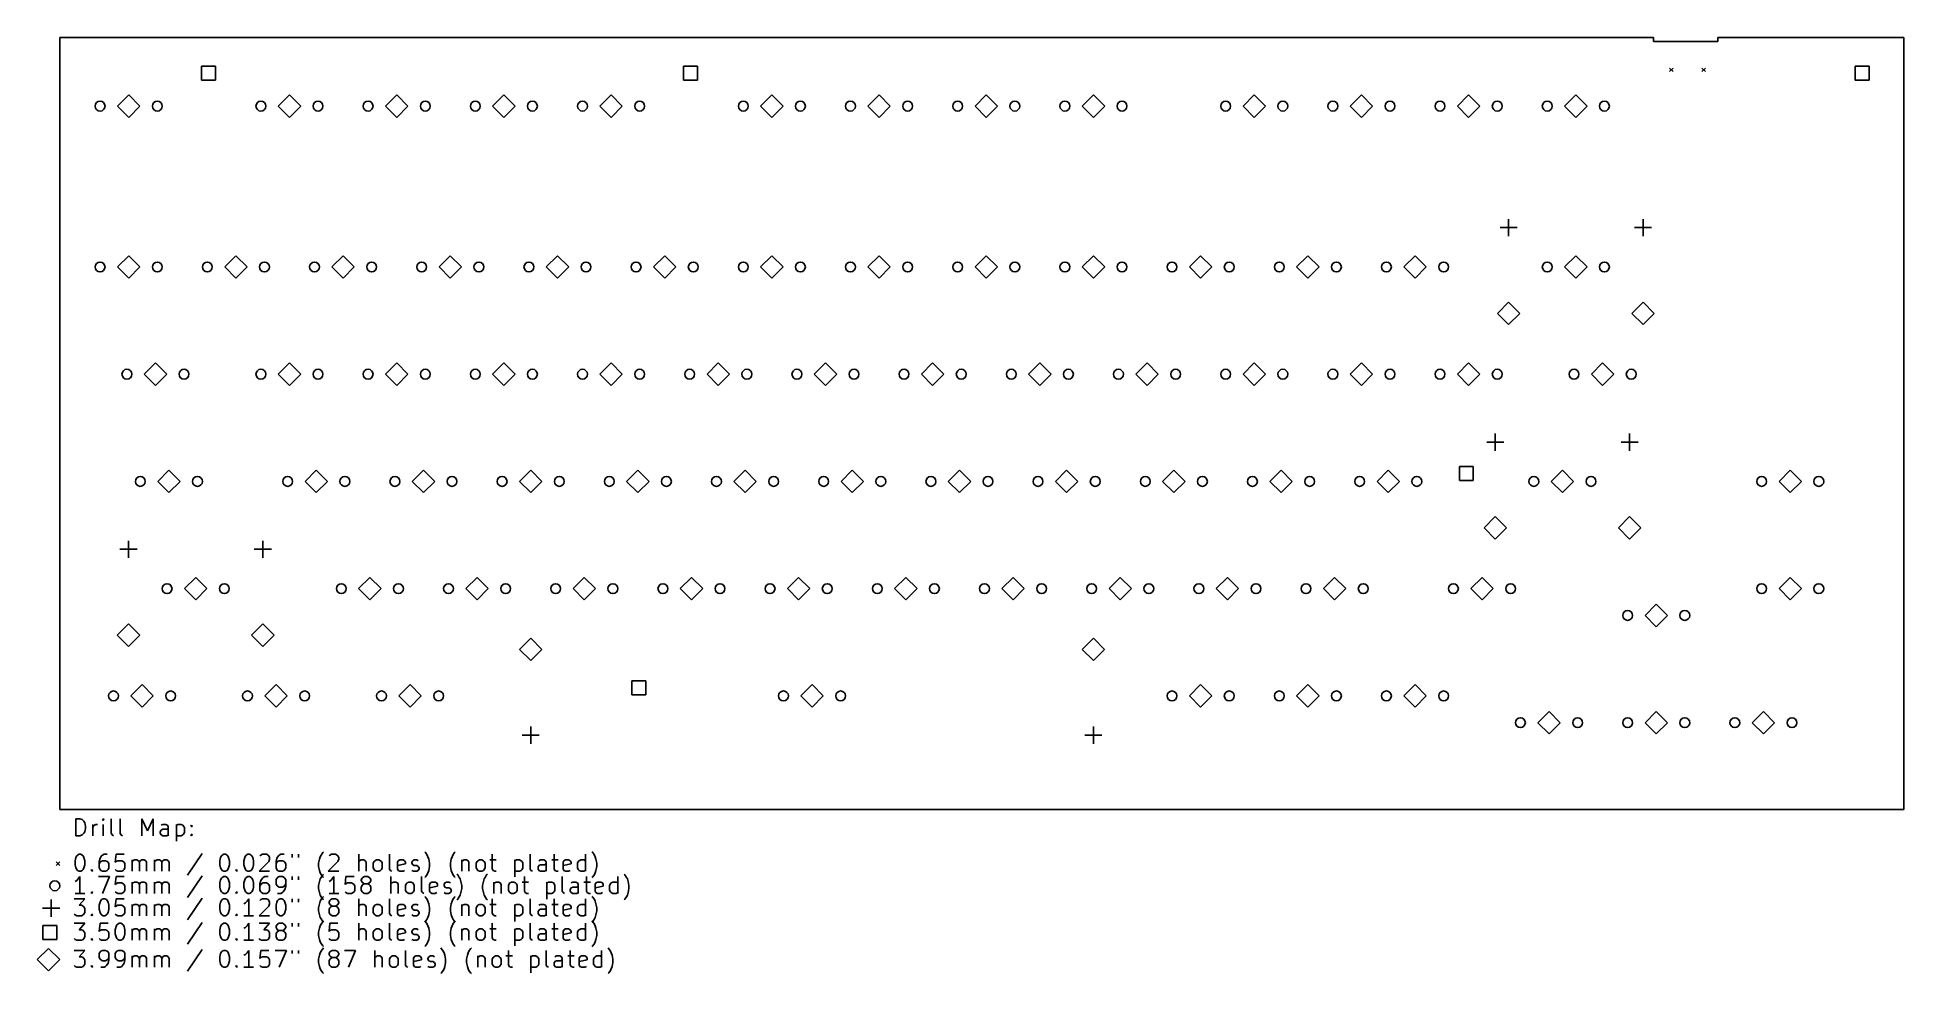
# Model space of a CAD drawing. Extents: x 73 to 405, y -244 to -77.
import ezdxf

# ---------------------------------------------------------------- set-up
doc = ezdxf.new("R2010")
doc.units = 0
doc.layers.add('BLACK', color=7, linetype='CONTINUOUS')

msp = doc.modelspace()

# ---------------------------------------------------------------- linework, layer by layer
at = {"layer": 'BLACK', "linetype": 'CONTINUOUS'}
for p, q in [((360.68, -77.47), (77.47, -77.47)), ((77.47, -214.63), (77.47, -77.47)), ((360.68, -77.47), (360.68, -78.232)), ((360.68, -78.232), (372.11, -78.232)), ((372.11, -78.232), (372.11, -77.47)), ((405.13, -77.47), (372.11, -77.47)), ((405.13, -77.47), (405.13, -214.63)), ((105.123, -82.5826), (102.649, -82.5826)), ((102.649, -82.5826), (102.649, -85.0574)), ((105.123, -85.0574), (105.123, -82.5826)), ((190.772, -82.5826), (188.297, -82.5826)), ((188.297, -82.5826), (188.297, -85.0574)), ((190.772, -85.0574), (190.772, -82.5826)), ((399.001, -82.5826), (396.527, -82.5826)), ((396.527, -82.5826), (396.527, -85.0574)), ((399.001, -85.0574), (399.001, -82.5826)), ((102.649, -85.0574), (105.123, -85.0574)), ((188.297, -85.0574), (190.772, -85.0574)), ((363.498, -82.9188), (364.147, -83.5687)), ((364.147, -82.9188), (363.498, -83.5687)), ((369.277, -82.9188), (369.928, -83.5687)), ((369.928, -82.9188), (369.277, -83.5687)), ((396.527, -85.0574), (399.001, -85.0574)), ((89.6937, -87.6998), (87.6998, -89.6937)), ((91.6876, -89.6937), (89.6937, -87.6998)), ((118.269, -87.6998), (116.275, -89.6937)), ((120.263, -89.6937), (118.269, -87.6998)), ((137.319, -87.6998), (135.325, -89.6937)), ((139.313, -89.6937), (137.319, -87.6998)), ((156.369, -87.6998), (154.375, -89.6937)), ((158.363, -89.6937), (156.369, -87.6998)), ((175.419, -87.6998), (173.425, -89.6937)), ((177.413, -89.6937), (175.419, -87.6998)), ((203.994, -87.6998), (202, -89.6937)), ((205.988, -89.6937), (203.994, -87.6998)), ((223.044, -87.6998), (221.05, -89.6937)), ((225.038, -89.6937), (223.044, -87.6998)), ((242.094, -87.6998), (240.1, -89.6937)), ((244.088, -89.6937), (242.094, -87.6998)), ((261.144, -87.6998), (259.15, -89.6937)), ((263.138, -89.6937), (261.144, -87.6998)), ((289.719, -87.6998), (287.725, -89.6937)), ((291.713, -89.6937), (289.719, -87.6998)), ((308.769, -87.6998), (306.775, -89.6937)), ((310.763, -89.6937), (308.769, -87.6998)), ((327.819, -87.6998), (325.825, -89.6937)), ((329.813, -89.6937), (327.819, -87.6998)), ((346.869, -87.6998), (344.875, -89.6937)), ((348.863, -89.6937), (346.869, -87.6998)), ((87.6998, -89.6937), (89.6937, -91.6876)), ((89.6937, -91.6876), (91.6876, -89.6937)), ((116.275, -89.6937), (118.269, -91.6876)), ((118.269, -91.6876), (120.263, -89.6937)), ((135.325, -89.6937), (137.319, -91.6876)), ((137.319, -91.6876), (139.313, -89.6937)), ((154.375, -89.6937), (156.369, -91.6876)), ((156.369, -91.6876), (158.363, -89.6937)), ((173.425, -89.6937), (175.419, -91.6876)), ((175.419, -91.6876), (177.413, -89.6937)), ((202, -89.6937), (203.994, -91.6876)), ((203.994, -91.6876), (205.988, -89.6937)), ((221.05, -89.6937), (223.044, -91.6876)), ((223.044, -91.6876), (225.038, -89.6937)), ((240.1, -89.6937), (242.094, -91.6876)), ((242.094, -91.6876), (244.088, -89.6937)), ((259.15, -89.6937), (261.144, -91.6876)), ((261.144, -91.6876), (263.138, -89.6937)), ((287.725, -89.6937), (289.719, -91.6876)), ((289.719, -91.6876), (291.713, -89.6937)), ((306.775, -89.6937), (308.769, -91.6876)), ((308.769, -91.6876), (310.763, -89.6937)), ((325.825, -89.6937), (327.819, -91.6876)), ((327.819, -91.6876), (329.813, -89.6937)), ((344.875, -89.6937), (346.869, -91.6876)), ((346.869, -91.6876), (348.863, -89.6937)), ((333.407, -111.284), (336.455, -111.284)), ((334.931, -109.76), (334.931, -112.808)), ((357.283, -111.284), (360.331, -111.284)), ((358.807, -109.76), (358.807, -112.808)), ((89.6937, -116.275), (87.6998, -118.269)), ((87.6998, -118.269), (89.6937, -120.263)), ((91.6876, -118.269), (89.6937, -116.275)), ((89.6937, -120.263), (91.6876, -118.269)), ((108.744, -116.275), (106.75, -118.269)), ((106.75, -118.269), (108.744, -120.263)), ((110.738, -118.269), (108.744, -116.275)), ((108.744, -120.263), (110.738, -118.269)), ((127.794, -116.275), (125.8, -118.269)), ((125.8, -118.269), (127.794, -120.263)), ((129.788, -118.269), (127.794, -116.275)), ((127.794, -120.263), (129.788, -118.269)), ((146.844, -116.275), (144.85, -118.269)), ((144.85, -118.269), (146.844, -120.263)), ((148.838, -118.269), (146.844, -116.275)), ((146.844, -120.263), (148.838, -118.269)), ((165.894, -116.275), (163.9, -118.269)), ((163.9, -118.269), (165.894, -120.263)), ((167.888, -118.269), (165.894, -116.275)), ((165.894, -120.263), (167.888, -118.269)), ((184.944, -116.275), (182.95, -118.269)), ((182.95, -118.269), (184.944, -120.263)), ((186.938, -118.269), (184.944, -116.275)), ((184.944, -120.263), (186.938, -118.269)), ((203.994, -116.275), (202, -118.269)), ((202, -118.269), (203.994, -120.263)), ((205.988, -118.269), (203.994, -116.275)), ((203.994, -120.263), (205.988, -118.269)), ((223.044, -116.275), (221.05, -118.269)), ((221.05, -118.269), (223.044, -120.263)), ((225.038, -118.269), (223.044, -116.275)), ((223.044, -120.263), (225.038, -118.269)), ((242.094, -116.275), (240.1, -118.269)), ((240.1, -118.269), (242.094, -120.263)), ((244.088, -118.269), (242.094, -116.275)), ((242.094, -120.263), (244.088, -118.269)), ((261.144, -116.275), (259.15, -118.269)), ((259.15, -118.269), (261.144, -120.263)), ((263.138, -118.269), (261.144, -116.275)), ((261.144, -120.263), (263.138, -118.269)), ((280.194, -116.275), (278.2, -118.269)), ((278.2, -118.269), (280.194, -120.263)), ((282.188, -118.269), (280.194, -116.275)), ((280.194, -120.263), (282.188, -118.269)), ((299.244, -116.275), (297.25, -118.269)), ((297.25, -118.269), (299.244, -120.263)), ((301.238, -118.269), (299.244, -116.275)), ((299.244, -120.263), (301.238, -118.269)), ((318.294, -116.275), (316.3, -118.269)), ((316.3, -118.269), (318.294, -120.263)), ((320.288, -118.269), (318.294, -116.275)), ((318.294, -120.263), (320.288, -118.269)), ((346.869, -116.275), (344.875, -118.269)), ((344.875, -118.269), (346.869, -120.263)), ((348.863, -118.269), (346.869, -116.275)), ((346.869, -120.263), (348.863, -118.269)), ((334.931, -124.53), (332.937, -126.524)), ((336.925, -126.524), (334.931, -124.53)), ((358.807, -124.53), (356.813, -126.524)), ((360.801, -126.524), (358.807, -124.53)), ((332.937, -126.524), (334.931, -128.518)), ((334.931, -128.518), (336.925, -126.524)), ((356.813, -126.524), (358.807, -128.518)), ((358.807, -128.518), (360.801, -126.524)), ((94.4562, -135.325), (92.4624, -137.319)), ((96.4501, -137.319), (94.4562, -135.325)), ((118.269, -135.325), (116.275, -137.319)), ((120.263, -137.319), (118.269, -135.325)), ((137.319, -135.325), (135.325, -137.319)), ((139.313, -137.319), (137.319, -135.325)), ((156.369, -135.325), (154.375, -137.319)), ((158.363, -137.319), (156.369, -135.325)), ((175.419, -135.325), (173.425, -137.319)), ((177.413, -137.319), (175.419, -135.325)), ((194.469, -135.325), (192.475, -137.319)), ((196.463, -137.319), (194.469, -135.325)), ((213.519, -135.325), (211.525, -137.319)), ((215.513, -137.319), (213.519, -135.325)), ((232.569, -135.325), (230.575, -137.319)), ((234.563, -137.319), (232.569, -135.325)), ((251.619, -135.325), (249.625, -137.319)), ((253.613, -137.319), (251.619, -135.325)), ((270.669, -135.325), (268.675, -137.319)), ((272.663, -137.319), (270.669, -135.325)), ((289.719, -135.325), (287.725, -137.319)), ((291.713, -137.319), (289.719, -135.325)), ((308.769, -135.325), (306.775, -137.319)), ((310.763, -137.319), (308.769, -135.325)), ((327.819, -135.325), (325.825, -137.319)), ((329.813, -137.319), (327.819, -135.325)), ((351.631, -135.325), (349.637, -137.319)), ((353.625, -137.319), (351.631, -135.325)), ((92.4624, -137.319), (94.4562, -139.313)), ((94.4562, -139.313), (96.4501, -137.319)), ((116.275, -137.319), (118.269, -139.313)), ((118.269, -139.313), (120.263, -137.319)), ((135.325, -137.319), (137.319, -139.313)), ((137.319, -139.313), (139.313, -137.319)), ((154.375, -137.319), (156.369, -139.313)), ((156.369, -139.313), (158.363, -137.319)), ((173.425, -137.319), (175.419, -139.313)), ((175.419, -139.313), (177.413, -137.319)), ((192.475, -137.319), (194.469, -139.313)), ((194.469, -139.313), (196.463, -137.319)), ((211.525, -137.319), (213.519, -139.313)), ((213.519, -139.313), (215.513, -137.319)), ((230.575, -137.319), (232.569, -139.313)), ((232.569, -139.313), (234.563, -137.319)), ((249.625, -137.319), (251.619, -139.313)), ((251.619, -139.313), (253.613, -137.319)), ((268.675, -137.319), (270.669, -139.313)), ((270.669, -139.313), (272.663, -137.319)), ((287.725, -137.319), (289.719, -139.313)), ((289.719, -139.313), (291.713, -137.319)), ((306.775, -137.319), (308.769, -139.313)), ((308.769, -139.313), (310.763, -137.319)), ((325.825, -137.319), (327.819, -139.313)), ((327.819, -139.313), (329.813, -137.319)), ((349.637, -137.319), (351.631, -139.313)), ((351.631, -139.313), (353.625, -137.319)), ((332.549, -147.86), (332.549, -150.908)), ((356.425, -147.86), (356.425, -150.908)), ((331.025, -149.384), (334.073, -149.384)), ((354.901, -149.384), (357.95, -149.384)), ((96.8375, -154.375), (94.8436, -156.369)), ((98.8314, -156.369), (96.8375, -154.375)), ((123.031, -154.375), (121.037, -156.369)), ((125.025, -156.369), (123.031, -154.375)), ((142.081, -154.375), (140.087, -156.369)), ((144.075, -156.369), (142.081, -154.375)), ((161.131, -154.375), (159.137, -156.369)), ((163.125, -156.369), (161.131, -154.375)), ((180.181, -154.375), (178.187, -156.369)), ((182.175, -156.369), (180.181, -154.375)), ((199.231, -154.375), (197.237, -156.369)), ((201.225, -156.369), (199.231, -154.375)), ((218.281, -154.375), (216.287, -156.369)), ((220.275, -156.369), (218.281, -154.375)), ((237.331, -154.375), (235.337, -156.369)), ((239.325, -156.369), (237.331, -154.375)), ((256.381, -154.375), (254.387, -156.369)), ((258.375, -156.369), (256.381, -154.375)), ((275.431, -154.375), (273.437, -156.369)), ((277.425, -156.369), (275.431, -154.375)), ((294.481, -154.375), (292.487, -156.369)), ((296.475, -156.369), (294.481, -154.375)), ((313.531, -154.375), (311.537, -156.369)), ((315.525, -156.369), (313.531, -154.375)), ((328.643, -153.703), (326.169, -153.703)), ((326.169, -153.703), (326.169, -156.177)), ((328.643, -156.177), (328.643, -153.703)), ((344.488, -154.375), (342.494, -156.369)), ((346.481, -156.369), (344.488, -154.375)), ((384.969, -154.375), (382.975, -156.369)), ((386.963, -156.369), (384.969, -154.375)), ((94.8436, -156.369), (96.8375, -158.363)), ((96.8375, -158.363), (98.8314, -156.369)), ((121.037, -156.369), (123.031, -158.363)), ((123.031, -158.363), (125.025, -156.369)), ((140.087, -156.369), (142.081, -158.363)), ((142.081, -158.363), (144.075, -156.369)), ((159.137, -156.369), (161.131, -158.363)), ((161.131, -158.363), (163.125, -156.369)), ((178.187, -156.369), (180.181, -158.363)), ((180.181, -158.363), (182.175, -156.369)), ((197.237, -156.369), (199.231, -158.363)), ((199.231, -158.363), (201.225, -156.369)), ((216.287, -156.369), (218.281, -158.363)), ((218.281, -158.363), (220.275, -156.369)), ((235.337, -156.369), (237.331, -158.363)), ((237.331, -158.363), (239.325, -156.369)), ((254.387, -156.369), (256.381, -158.363)), ((256.381, -158.363), (258.375, -156.369)), ((273.437, -156.369), (275.431, -158.363)), ((275.431, -158.363), (277.425, -156.369)), ((292.487, -156.369), (294.481, -158.363)), ((294.481, -158.363), (296.475, -156.369)), ((311.537, -156.369), (313.531, -158.363)), ((313.531, -158.363), (315.525, -156.369)), ((326.169, -156.177), (328.643, -156.177)), ((342.494, -156.369), (344.488, -158.363)), ((344.488, -158.363), (346.481, -156.369)), ((382.975, -156.369), (384.969, -158.363)), ((384.969, -158.363), (386.963, -156.369)), ((332.549, -162.63), (330.556, -164.624)), ((330.556, -164.624), (332.549, -166.618)), ((334.543, -164.624), (332.549, -162.63)), ((332.549, -166.618), (334.543, -164.624)), ((356.425, -162.63), (354.432, -164.624)), ((354.432, -164.624), (356.425, -166.618)), ((358.419, -164.624), (356.425, -162.63)), ((356.425, -166.618), (358.419, -164.624)), ((88.138, -168.434), (91.186, -168.434)), ((89.662, -166.91), (89.662, -169.958)), ((112.014, -168.434), (115.062, -168.434)), ((113.538, -166.91), (113.538, -169.958)), ((101.6, -173.425), (99.6061, -175.419)), ((99.6061, -175.419), (101.6, -177.413)), ((103.594, -175.419), (101.6, -173.425)), ((101.6, -177.413), (103.594, -175.419)), ((132.556, -173.425), (130.562, -175.419)), ((130.562, -175.419), (132.556, -177.413)), ((134.55, -175.419), (132.556, -173.425)), ((132.556, -177.413), (134.55, -175.419)), ((151.606, -173.425), (149.612, -175.419)), ((149.612, -175.419), (151.606, -177.413)), ((153.6, -175.419), (151.606, -173.425)), ((151.606, -177.413), (153.6, -175.419)), ((170.656, -173.425), (168.662, -175.419)), ((168.662, -175.419), (170.656, -177.413)), ((172.65, -175.419), (170.656, -173.425)), ((170.656, -177.413), (172.65, -175.419)), ((189.706, -173.425), (187.712, -175.419)), ((187.712, -175.419), (189.706, -177.413)), ((191.7, -175.419), (189.706, -173.425)), ((189.706, -177.413), (191.7, -175.419)), ((208.756, -173.425), (206.762, -175.419)), ((206.762, -175.419), (208.756, -177.413)), ((210.75, -175.419), (208.756, -173.425)), ((208.756, -177.413), (210.75, -175.419)), ((227.806, -173.425), (225.812, -175.419)), ((225.812, -175.419), (227.806, -177.413)), ((229.8, -175.419), (227.806, -173.425)), ((227.806, -177.413), (229.8, -175.419)), ((246.856, -173.425), (244.862, -175.419)), ((244.862, -175.419), (246.856, -177.413)), ((248.85, -175.419), (246.856, -173.425)), ((246.856, -177.413), (248.85, -175.419)), ((265.906, -173.425), (263.912, -175.419)), ((263.912, -175.419), (265.906, -177.413)), ((267.9, -175.419), (265.906, -173.425)), ((265.906, -177.413), (267.9, -175.419)), ((284.956, -173.425), (282.962, -175.419)), ((282.962, -175.419), (284.956, -177.413)), ((286.95, -175.419), (284.956, -173.425)), ((284.956, -177.413), (286.95, -175.419)), ((304.006, -173.425), (302.012, -175.419)), ((302.012, -175.419), (304.006, -177.413)), ((306, -175.419), (304.006, -173.425)), ((304.006, -177.413), (306, -175.419)), ((330.2, -173.425), (328.206, -175.419)), ((328.206, -175.419), (330.2, -177.413)), ((332.194, -175.419), (330.2, -173.425)), ((330.2, -177.413), (332.194, -175.419)), ((384.969, -173.425), (382.975, -175.419)), ((382.975, -175.419), (384.969, -177.413)), ((386.963, -175.419), (384.969, -173.425)), ((384.969, -177.413), (386.963, -175.419)), ((361.156, -178.187), (359.162, -180.181)), ((363.15, -180.181), (361.156, -178.187)), ((89.662, -181.68), (87.6681, -183.674)), ((91.6559, -183.674), (89.662, -181.68)), ((113.538, -181.68), (111.544, -183.674)), ((115.532, -183.674), (113.538, -181.68)), ((359.162, -180.181), (361.156, -182.175)), ((361.156, -182.175), (363.15, -180.181)), ((87.6681, -183.674), (89.662, -185.668)), ((89.662, -185.668), (91.6559, -183.674)), ((111.544, -183.674), (113.538, -185.668)), ((113.538, -185.668), (115.532, -183.674)), ((161.138, -184.22), (159.144, -186.214)), ((163.131, -186.214), (161.138, -184.22)), ((261.137, -184.22), (259.143, -186.214)), ((263.131, -186.214), (261.137, -184.22)), ((159.144, -186.214), (161.138, -188.208)), ((161.138, -188.208), (163.131, -186.214)), ((259.143, -186.214), (261.137, -188.208)), ((261.137, -188.208), (263.131, -186.214)), ((181.577, -191.803), (179.103, -191.803)), ((179.103, -191.803), (179.103, -194.277)), ((181.577, -194.277), (181.577, -191.803)), ((92.075, -192.475), (90.0811, -194.469)), ((90.0811, -194.469), (92.075, -196.463)), ((94.0689, -194.469), (92.075, -192.475)), ((92.075, -196.463), (94.0689, -194.469)), ((115.887, -192.475), (113.894, -194.469)), ((113.894, -194.469), (115.887, -196.463)), ((117.881, -194.469), (115.887, -192.475)), ((115.887, -196.463), (117.881, -194.469)), ((139.7, -192.475), (137.706, -194.469)), ((137.706, -194.469), (139.7, -196.463)), ((141.694, -194.469), (139.7, -192.475)), ((139.7, -196.463), (141.694, -194.469)), ((179.103, -194.277), (181.577, -194.277)), ((211.137, -192.475), (209.144, -194.469)), ((209.144, -194.469), (211.137, -196.463)), ((213.131, -194.469), (211.137, -192.475)), ((211.137, -196.463), (213.131, -194.469)), ((280.194, -192.475), (278.2, -194.469)), ((278.2, -194.469), (280.194, -196.463)), ((282.188, -194.469), (280.194, -192.475)), ((280.194, -196.463), (282.188, -194.469)), ((299.244, -192.475), (297.25, -194.469)), ((297.25, -194.469), (299.244, -196.463)), ((301.238, -194.469), (299.244, -192.475)), ((299.244, -196.463), (301.238, -194.469)), ((318.294, -192.475), (316.3, -194.469)), ((316.3, -194.469), (318.294, -196.463)), ((320.288, -194.469), (318.294, -192.475)), ((318.294, -196.463), (320.288, -194.469)), ((342.106, -197.237), (340.112, -199.231)), ((344.1, -199.231), (342.106, -197.237)), ((361.156, -197.237), (359.162, -199.231)), ((363.15, -199.231), (361.156, -197.237)), ((380.206, -197.237), (378.212, -199.231)), ((382.2, -199.231), (380.206, -197.237)), ((159.614, -201.454), (162.662, -201.454)), ((161.138, -199.93), (161.138, -202.978)), ((259.613, -201.454), (262.661, -201.454)), ((261.137, -199.93), (261.137, -202.978)), ((340.112, -199.231), (342.106, -201.225)), ((342.106, -201.225), (344.1, -199.231)), ((359.162, -199.231), (361.156, -201.225)), ((361.156, -201.225), (363.15, -199.231)), ((378.212, -199.231), (380.206, -201.225)), ((380.206, -201.225), (382.2, -199.231)), ((405.13, -214.63), (77.47, -214.63)), ((80.3093, -219.312), (80.3093, -216.312)), ((80.3093, -216.312), (81.0236, -216.312)), ((81.0236, -216.312), (81.4521, -216.455)), ((81.4521, -216.455), (81.7379, -216.741)), ((81.7379, -218.884), (81.4521, -219.169)), ((81.7379, -216.741), (81.8807, -217.026)), ((81.8807, -218.598), (81.7379, -218.884)), ((81.8807, -217.026), (82.0236, -217.598)), ((82.0236, -218.026), (81.8807, -218.598)), ((82.0236, -217.598), (82.0236, -218.026)), ((83.3093, -219.312), (83.3093, -217.312)), ((83.3093, -217.884), (83.4521, -217.598)), ((83.4521, -217.598), (83.595, -217.455)), ((83.595, -217.455), (83.8807, -217.312)), ((83.8807, -217.312), (84.1664, -217.312)), ((85.1664, -216.312), (85.0236, -216.455)), ((85.0236, -216.455), (85.1664, -216.598)), ((85.3093, -216.455), (85.1664, -216.312)), ((85.1664, -216.312), (85.1664, -216.598)), ((85.1664, -216.598), (85.3093, -216.455)), ((85.1664, -219.312), (85.1664, -217.312)), ((86.595, -218.884), (86.595, -216.312)), ((86.7379, -219.169), (86.595, -218.884)), ((88.1664, -218.884), (88.1664, -216.312)), ((88.3093, -219.169), (88.1664, -218.884)), ((92.0236, -219.312), (92.0236, -216.312)), ((92.0236, -216.312), (93.0236, -218.455)), ((93.0236, -218.455), (94.0236, -216.312)), ((94.0236, -216.312), (94.0236, -219.312)), ((95.3093, -218.598), (95.4521, -218.312)), ((95.3093, -218.884), (95.3093, -218.598)), ((95.4521, -219.169), (95.3093, -218.884)), ((95.7379, -217.312), (95.4521, -217.455)), ((95.4521, -218.312), (95.7379, -218.169)), ((96.3093, -217.312), (95.7379, -217.312)), ((95.7379, -218.169), (96.4521, -218.169)), ((96.595, -217.455), (96.3093, -217.312)), ((96.4521, -218.169), (96.7379, -218.026)), ((96.7379, -217.741), (96.595, -217.455)), ((96.7379, -219.312), (96.7379, -217.741)), ((98.1664, -217.312), (98.1664, -220.312)), ((98.1664, -217.455), (98.4521, -217.312)), ((98.4521, -217.312), (99.0236, -217.312)), ((99.0236, -217.312), (99.3093, -217.455)), ((99.3093, -217.455), (99.4521, -217.598)), ((99.4521, -217.598), (99.595, -217.884)), ((99.595, -218.741), (99.4521, -219.026)), ((99.595, -217.884), (99.595, -218.741)), ((100.738, -217.598), (100.881, -217.455)), ((100.881, -217.741), (100.738, -217.598)), ((100.881, -217.455), (101.024, -217.598)), ((100.881, -217.455), (100.881, -217.741)), ((101.024, -217.598), (100.881, -217.741)), ((81.0236, -219.312), (80.3093, -219.312)), ((81.4521, -219.169), (81.0236, -219.312)), ((87.0236, -219.312), (86.7379, -219.169)), ((88.595, -219.312), (88.3093, -219.169)), ((95.7379, -219.312), (95.4521, -219.169)), ((96.4521, -219.312), (95.7379, -219.312)), ((96.7379, -219.169), (96.4521, -219.312)), ((98.4521, -219.312), (98.1664, -219.169)), ((99.0236, -219.312), (98.4521, -219.312)), ((99.3093, -219.169), (99.0236, -219.312)), ((99.4521, -219.026), (99.3093, -219.169)), ((100.738, -219.169), (100.881, -219.026)), ((100.881, -219.312), (100.738, -219.169)), ((100.881, -219.026), (101.024, -219.169)), ((100.881, -219.026), (100.881, -219.312)), ((101.024, -219.169), (100.881, -219.312)), ((124.166, -222.326), (124.309, -222.184)), ((142.452, -222.326), (142.309, -222.184)), ((147.595, -222.326), (147.738, -222.184)), ((172.166, -222.326), (172.024, -222.184)), ((76.795, -223.93), (77.445, -224.58)), ((77.445, -223.93), (76.795, -224.58)), ((80.1664, -223.755), (80.3093, -223.184)), ((80.1664, -224.469), (80.1664, -223.755)), ((80.3093, -225.041), (80.1664, -224.469)), ((80.3093, -223.184), (80.4521, -222.898)), ((80.4521, -225.326), (80.3093, -225.041)), ((80.4521, -222.898), (80.595, -222.755)), ((80.595, -225.469), (80.4521, -225.326)), ((80.595, -222.755), (80.8807, -222.612)), ((80.8807, -225.612), (80.595, -225.469)), ((80.8807, -222.612), (81.1664, -222.612)), ((81.1664, -222.612), (81.4521, -222.755)), ((81.4521, -225.469), (81.1664, -225.612)), ((81.4521, -222.755), (81.595, -222.898)), ((81.595, -225.326), (81.4521, -225.469)), ((81.595, -222.898), (81.7379, -223.184)), ((81.7379, -225.041), (81.595, -225.326)), ((81.7379, -223.184), (81.8807, -223.755)), ((81.8807, -224.469), (81.7379, -225.041)), ((81.8807, -223.755), (81.8807, -224.469)), ((83.0236, -225.469), (83.1664, -225.326)), ((83.1664, -225.612), (83.0236, -225.469)), ((83.1664, -225.326), (83.3093, -225.469)), ((83.1664, -225.326), (83.1664, -225.612)), ((83.3093, -225.469), (83.1664, -225.612)), ((84.595, -223.326), (84.4521, -223.898)), ((84.4521, -223.898), (84.4521, -225.041)), ((84.595, -224.041), (84.4521, -224.326)), ((84.4521, -225.041), (84.595, -225.326)), ((84.8807, -222.898), (84.595, -223.326)), ((84.7379, -223.898), (84.595, -224.041)), ((84.595, -225.326), (84.7379, -225.469)), ((85.0236, -223.755), (84.7379, -223.898)), ((84.7379, -225.469), (85.0236, -225.612)), ((85.0236, -222.755), (84.8807, -222.898)), ((85.3093, -222.612), (85.0236, -222.755)), ((85.595, -223.755), (85.0236, -223.755)), ((85.8807, -222.612), (85.3093, -222.612)), ((85.8807, -223.898), (85.595, -223.755)), ((85.595, -225.612), (85.8807, -225.469)), ((86.0236, -224.041), (85.8807, -223.898)), ((85.8807, -225.469), (86.0236, -225.326)), ((86.1664, -224.326), (86.0236, -224.041)), ((86.0236, -225.326), (86.1664, -225.041)), ((86.1664, -225.041), (86.1664, -224.326)), ((87.4521, -222.612), (87.3093, -224.041)), ((87.3093, -224.041), (87.4521, -223.898)), ((87.4521, -225.469), (87.3093, -225.326)), ((88.8807, -222.612), (87.4521, -222.612)), ((87.4521, -223.898), (87.7379, -223.755)), ((87.7379, -225.612), (87.4521, -225.469)), ((87.7379, -223.755), (88.4521, -223.755)), ((88.4521, -223.755), (88.7379, -223.898)), ((88.7379, -225.469), (88.4521, -225.612)), ((88.7379, -223.898), (88.8807, -224.041)), ((88.8807, -225.326), (88.7379, -225.469)), ((88.8807, -224.041), (89.0236, -224.326)), ((89.0236, -225.041), (88.8807, -225.326)), ((89.0236, -224.326), (89.0236, -225.041)), ((90.3093, -225.612), (90.3093, -223.612)), ((90.3093, -223.898), (90.4521, -223.755)), ((90.4521, -223.755), (90.7379, -223.612)), ((90.7379, -223.612), (91.1664, -223.612)), ((91.1664, -223.612), (91.4521, -223.755)), ((91.4521, -223.755), (91.595, -224.041)), ((91.595, -224.041), (91.7379, -223.755)), ((91.595, -224.041), (91.595, -225.612)), ((91.7379, -223.755), (92.0236, -223.612)), ((92.0236, -223.612), (92.4521, -223.612)), ((92.4521, -223.612), (92.7379, -223.755)), ((92.7379, -223.755), (92.8807, -224.041)), ((92.8807, -224.041), (92.8807, -225.612)), ((94.3093, -225.612), (94.3093, -223.612)), ((94.3093, -223.898), (94.4521, -223.755)), ((94.4521, -223.755), (94.7379, -223.612)), ((94.7379, -223.612), (95.1664, -223.612)), ((95.1664, -223.612), (95.4521, -223.755)), ((95.4521, -223.755), (95.595, -224.041)), ((95.595, -224.041), (95.7379, -223.755)), ((95.595, -224.041), (95.595, -225.612)), ((95.7379, -223.755), (96.0236, -223.612)), ((96.0236, -223.612), (96.4521, -223.612)), ((96.4521, -223.612), (96.7379, -223.755)), ((96.7379, -223.755), (96.8807, -224.041)), ((96.8807, -224.041), (96.8807, -225.612)), ((102.738, -222.469), (100.166, -226.326)), ((105.881, -223.755), (106.024, -223.184)), ((105.881, -224.469), (105.881, -223.755)), ((106.024, -225.041), (105.881, -224.469)), ((106.024, -223.184), (106.166, -222.898)), ((106.166, -225.326), (106.024, -225.041)), ((106.166, -222.898), (106.309, -222.755)), ((106.309, -225.469), (106.166, -225.326)), ((106.309, -222.755), (106.595, -222.612)), ((106.595, -225.612), (106.309, -225.469)), ((106.595, -222.612), (106.881, -222.612)), ((106.881, -222.612), (107.166, -222.755)), ((107.166, -225.469), (106.881, -225.612)), ((107.166, -222.755), (107.309, -222.898)), ((107.309, -225.326), (107.166, -225.469)), ((107.309, -222.898), (107.452, -223.184)), ((107.452, -225.041), (107.309, -225.326)), ((107.452, -223.184), (107.595, -223.755)), ((107.595, -224.469), (107.452, -225.041)), ((107.595, -223.755), (107.595, -224.469)), ((108.738, -225.469), (108.881, -225.326)), ((108.881, -225.612), (108.738, -225.469)), ((108.881, -225.326), (109.024, -225.469)), ((108.881, -225.326), (108.881, -225.612)), ((109.024, -225.469), (108.881, -225.612)), ((110.166, -223.755), (110.309, -223.184)), ((110.166, -224.469), (110.166, -223.755)), ((110.309, -225.041), (110.166, -224.469)), ((110.309, -223.184), (110.452, -222.898)), ((110.452, -225.326), (110.309, -225.041)), ((110.452, -222.898), (110.595, -222.755)), ((110.595, -225.469), (110.452, -225.326)), ((110.595, -222.755), (110.881, -222.612)), ((110.881, -225.612), (110.595, -225.469)), ((110.881, -222.612), (111.166, -222.612)), ((111.166, -222.612), (111.452, -222.755)), ((111.452, -225.469), (111.166, -225.612)), ((111.452, -222.755), (111.595, -222.898)), ((111.595, -225.326), (111.452, -225.469)), ((111.595, -222.898), (111.738, -223.184)), ((111.738, -225.041), (111.595, -225.326)), ((111.738, -223.184), (111.881, -223.755)), ((111.881, -224.469), (111.738, -225.041)), ((111.881, -223.755), (111.881, -224.469)), ((114.595, -223.898), (112.881, -225.612)), ((113.024, -222.898), (113.166, -222.755)), ((113.166, -222.755), (113.452, -222.612)), ((113.452, -222.612), (114.166, -222.612)), ((114.166, -222.612), (114.452, -222.755)), ((114.452, -222.755), (114.595, -222.898)), ((114.595, -222.898), (114.738, -223.184)), ((114.738, -223.469), (114.595, -223.898)), ((114.738, -223.184), (114.738, -223.469)), ((116.024, -223.326), (115.881, -223.898)), ((115.881, -223.898), (115.881, -225.041)), ((116.024, -224.041), (115.881, -224.326)), ((115.881, -225.041), (116.024, -225.326)), ((116.309, -222.898), (116.024, -223.326)), ((116.166, -223.898), (116.024, -224.041)), ((116.024, -225.326), (116.166, -225.469)), ((116.452, -223.755), (116.166, -223.898)), ((116.166, -225.469), (116.452, -225.612)), ((116.452, -222.755), (116.309, -222.898)), ((116.738, -222.612), (116.452, -222.755)), ((117.024, -223.755), (116.452, -223.755)), ((117.309, -222.612), (116.738, -222.612)), ((117.309, -223.898), (117.024, -223.755)), ((117.024, -225.612), (117.309, -225.469)), ((117.452, -224.041), (117.309, -223.898)), ((117.309, -225.469), (117.452, -225.326)), ((117.595, -224.326), (117.452, -224.041)), ((117.452, -225.326), (117.595, -225.041)), ((117.595, -225.041), (117.595, -224.326)), ((118.738, -222.612), (118.738, -223.184)), ((119.881, -222.612), (119.881, -223.184)), ((123.452, -224.184), (123.595, -223.469)), ((123.452, -224.755), (123.452, -224.184)), ((123.595, -225.469), (123.452, -224.755)), ((123.595, -223.469), (123.738, -223.041)), ((123.738, -225.898), (123.595, -225.469)), ((123.738, -223.041), (123.881, -222.755)), ((123.881, -222.755), (124.166, -222.326)), ((126.881, -223.898), (125.166, -225.612)), ((125.309, -222.898), (125.452, -222.755)), ((125.452, -222.755), (125.738, -222.612)), ((125.738, -222.612), (126.452, -222.612)), ((126.452, -222.612), (126.738, -222.755)), ((126.738, -222.755), (126.881, -222.898)), ((126.881, -222.898), (127.024, -223.184)), ((127.024, -223.469), (126.881, -223.898)), ((127.024, -223.184), (127.024, -223.469)), ((130.595, -225.612), (130.595, -222.612)), ((130.738, -223.755), (130.595, -223.898)), ((131.024, -223.612), (130.738, -223.755)), ((131.452, -223.612), (131.024, -223.612)), ((131.738, -223.755), (131.452, -223.612)), ((131.881, -224.041), (131.738, -223.755)), ((131.881, -225.612), (131.881, -224.041)), ((133.166, -224.184), (133.309, -223.898)), ((133.166, -225.041), (133.166, -224.184)), ((133.309, -225.326), (133.166, -225.041)), ((133.309, -223.898), (133.452, -223.755)), ((133.452, -225.469), (133.309, -225.326)), ((133.452, -223.755), (133.738, -223.612)), ((133.738, -225.612), (133.452, -225.469)), ((133.738, -223.612), (134.166, -223.612)), ((134.166, -223.612), (134.452, -223.755)), ((134.452, -225.469), (134.166, -225.612)), ((134.452, -223.755), (134.595, -223.898)), ((134.595, -225.326), (134.452, -225.469)), ((134.595, -223.898), (134.738, -224.184)), ((134.738, -225.041), (134.595, -225.326)), ((134.738, -224.184), (134.738, -225.041)), ((136.024, -225.184), (136.024, -222.612)), ((136.166, -225.469), (136.024, -225.184)), ((136.452, -225.612), (136.166, -225.469)), ((137.452, -224.041), (137.595, -223.755)), ((137.452, -225.184), (137.452, -224.041)), ((138.881, -224.326), (137.452, -224.612)), ((137.595, -225.469), (137.452, -225.184)), ((137.595, -223.755), (137.881, -223.612)), ((137.881, -225.612), (137.595, -225.469)), ((137.881, -223.612), (138.452, -223.612)), ((138.452, -223.612), (138.738, -223.755)), ((138.738, -225.469), (138.452, -225.612)), ((138.738, -223.755), (138.881, -224.041)), ((138.881, -224.041), (138.881, -224.326)), ((140.024, -224.041), (140.166, -223.755)), ((140.024, -224.184), (140.024, -224.041)), ((140.166, -224.469), (140.024, -224.184)), ((140.024, -225.469), (140.309, -225.612)), ((140.166, -223.755), (140.452, -223.612)), ((140.452, -224.612), (140.166, -224.469)), ((140.452, -223.612), (140.881, -223.612)), ((140.881, -224.612), (140.452, -224.612)), ((140.881, -223.612), (141.166, -223.755)), ((141.166, -224.755), (140.881, -224.612)), ((140.881, -225.612), (141.166, -225.469)), ((141.309, -225.041), (141.166, -224.755)), ((141.166, -225.469), (141.309, -225.184)), ((141.309, -225.184), (141.309, -225.041)), ((142.738, -222.755), (142.452, -222.326)), ((142.881, -223.041), (142.738, -222.755)), ((143.024, -223.469), (142.881, -223.041)), ((142.881, -225.898), (143.024, -225.469)), ((143.166, -224.184), (143.024, -223.469)), ((143.024, -225.469), (143.166, -224.755)), ((143.166, -224.755), (143.166, -224.184)), ((146.881, -224.184), (147.024, -223.469)), ((146.881, -224.755), (146.881, -224.184)), ((147.024, -225.469), (146.881, -224.755)), ((147.024, -223.469), (147.166, -223.041)), ((147.166, -225.898), (147.024, -225.469)), ((147.166, -223.041), (147.309, -222.755)), ((147.309, -222.755), (147.595, -222.326)), ((148.881, -223.612), (148.881, -225.612)), ((148.881, -223.898), (149.024, -223.755)), ((149.024, -223.755), (149.309, -223.612)), ((149.309, -223.612), (149.738, -223.612)), ((149.738, -223.612), (150.024, -223.755)), ((150.024, -223.755), (150.166, -224.041)), ((150.166, -224.041), (150.166, -225.612)), ((151.452, -224.184), (151.595, -223.898)), ((151.452, -225.041), (151.452, -224.184)), ((151.595, -225.326), (151.452, -225.041)), ((151.595, -223.898), (151.738, -223.755)), ((151.738, -225.469), (151.595, -225.326)), ((151.738, -223.755), (152.024, -223.612)), ((152.024, -225.612), (151.738, -225.469)), ((152.024, -223.612), (152.452, -223.612)), ((152.452, -223.612), (152.738, -223.755)), ((152.738, -225.469), (152.452, -225.612)), ((152.738, -223.755), (152.881, -223.898)), ((152.881, -225.326), (152.738, -225.469)), ((152.881, -223.898), (153.024, -224.184)), ((153.024, -225.041), (152.881, -225.326)), ((153.024, -224.184), (153.024, -225.041)), ((153.881, -223.612), (155.024, -223.612)), ((154.309, -222.612), (154.309, -225.184)), ((154.309, -225.184), (154.452, -225.469)), ((154.452, -225.469), (154.738, -225.612)), ((158.309, -223.612), (158.309, -226.612)), ((158.309, -223.755), (158.595, -223.612)), ((158.595, -225.612), (158.309, -225.469)), ((158.595, -223.612), (159.166, -223.612)), ((159.166, -223.612), (159.452, -223.755)), ((159.452, -225.469), (159.166, -225.612)), ((159.452, -223.755), (159.595, -223.898)), ((159.595, -225.326), (159.452, -225.469)), ((159.595, -223.898), (159.738, -224.184)), ((159.738, -225.041), (159.595, -225.326)), ((159.738, -224.184), (159.738, -225.041)), ((161.024, -225.184), (161.024, -222.612)), ((161.166, -225.469), (161.024, -225.184)), ((161.452, -225.612), (161.166, -225.469)), ((162.452, -224.898), (162.595, -224.612)), ((162.452, -225.184), (162.452, -224.898)), ((162.595, -225.469), (162.452, -225.184)), ((162.881, -223.612), (162.595, -223.755)), ((162.595, -224.612), (162.881, -224.469)), ((162.881, -225.612), (162.595, -225.469)), ((163.452, -223.612), (162.881, -223.612)), ((162.881, -224.469), (163.595, -224.469)), ((163.738, -223.755), (163.452, -223.612)), ((163.595, -224.469), (163.881, -224.326)), ((163.881, -225.469), (163.595, -225.612)), ((163.881, -224.041), (163.738, -223.755)), ((163.881, -225.612), (163.881, -224.041)), ((164.881, -223.612), (166.024, -223.612)), ((165.309, -222.612), (165.309, -225.184)), ((165.309, -225.184), (165.452, -225.469)), ((165.452, -225.469), (165.738, -225.612)), ((166.881, -224.041), (167.024, -223.755)), ((166.881, -225.184), (166.881, -224.041)), ((168.309, -224.326), (166.881, -224.612)), ((167.024, -225.469), (166.881, -225.184)), ((167.024, -223.755), (167.309, -223.612)), ((167.309, -225.612), (167.024, -225.469)), ((167.309, -223.612), (167.881, -223.612)), ((167.881, -223.612), (168.166, -223.755)), ((168.166, -225.469), (167.881, -225.612)), ((168.166, -223.755), (168.309, -224.041)), ((168.309, -224.041), (168.309, -224.326)), ((169.452, -224.184), (169.595, -223.898)), ((169.452, -225.041), (169.452, -224.184)), ((169.595, -225.326), (169.452, -225.041)), ((169.595, -223.898), (169.738, -223.755)), ((169.738, -225.469), (169.595, -225.326)), ((169.738, -223.755), (170.024, -223.612)), ((170.024, -225.612), (169.738, -225.469)), ((170.024, -223.612), (170.595, -223.612)), ((170.595, -223.612), (170.881, -223.755)), ((170.881, -225.469), (170.595, -225.612)), ((170.881, -225.612), (170.881, -222.612)), ((172.452, -222.755), (172.166, -222.326)), ((172.595, -223.041), (172.452, -222.755)), ((172.738, -223.469), (172.595, -223.041)), ((172.595, -225.898), (172.738, -225.469)), ((172.881, -224.184), (172.738, -223.469)), ((172.738, -225.469), (172.881, -224.755)), ((172.881, -224.755), (172.881, -224.184)), ((80.4521, -227.286), (80.1664, -227.429)), ((80.7379, -227.001), (80.4521, -227.286)), ((81.0236, -226.572), (80.7379, -227.001)), ((81.1664, -225.612), (80.8807, -225.612)), ((81.0236, -229.572), (81.0236, -226.572)), ((84.3093, -226.572), (86.3093, -226.572)), ((85.0236, -225.612), (85.595, -225.612)), ((86.3093, -226.572), (85.0236, -229.572)), ((87.4521, -226.572), (87.3093, -228.001)), ((87.3093, -228.001), (87.4521, -227.858)), ((88.8807, -226.572), (87.4521, -226.572)), ((87.4521, -227.858), (87.7379, -227.715)), ((88.4521, -225.612), (87.7379, -225.612)), ((87.7379, -227.715), (88.4521, -227.715)), ((88.4521, -227.715), (88.7379, -227.858)), ((88.7379, -227.858), (88.8807, -228.001)), ((88.8807, -228.001), (89.0236, -228.286)), ((89.0236, -228.286), (89.0236, -229.001)), ((90.3093, -229.572), (90.3093, -227.572)), ((90.3093, -227.858), (90.4521, -227.715)), ((90.4521, -227.715), (90.7379, -227.572)), ((90.7379, -227.572), (91.1664, -227.572)), ((91.1664, -227.572), (91.4521, -227.715)), ((91.4521, -227.715), (91.595, -228.001)), ((91.595, -228.001), (91.7379, -227.715)), ((91.595, -228.001), (91.595, -229.572)), ((91.7379, -227.715), (92.0236, -227.572)), ((92.0236, -227.572), (92.4521, -227.572)), ((92.4521, -227.572), (92.7379, -227.715)), ((92.7379, -227.715), (92.8807, -228.001)), ((92.8807, -228.001), (92.8807, -229.572)), ((94.3093, -229.572), (94.3093, -227.572)), ((94.3093, -227.858), (94.4521, -227.715)), ((94.4521, -227.715), (94.7379, -227.572)), ((94.7379, -227.572), (95.1664, -227.572)), ((95.1664, -227.572), (95.4521, -227.715)), ((95.4521, -227.715), (95.595, -228.001)), ((95.595, -228.001), (95.7379, -227.715)), ((95.595, -228.001), (95.595, -229.572)), ((95.7379, -227.715), (96.0236, -227.572)), ((96.0236, -227.572), (96.4521, -227.572)), ((96.4521, -227.572), (96.7379, -227.715)), ((96.7379, -227.715), (96.8807, -228.001)), ((96.8807, -228.001), (96.8807, -229.572)), ((102.738, -226.429), (100.166, -230.286)), ((105.881, -227.715), (106.024, -227.144)), ((105.881, -228.429), (105.881, -227.715)), ((106.024, -229.001), (105.881, -228.429)), ((106.024, -227.144), (106.166, -226.858)), ((106.166, -226.858), (106.309, -226.715)), ((106.309, -226.715), (106.595, -226.572)), ((106.881, -225.612), (106.595, -225.612)), ((106.595, -226.572), (106.881, -226.572)), ((106.881, -226.572), (107.166, -226.715)), ((107.166, -226.715), (107.309, -226.858)), ((107.309, -226.858), (107.452, -227.144)), ((107.452, -227.144), (107.595, -227.715)), ((107.595, -228.429), (107.452, -229.001)), ((107.595, -227.715), (107.595, -228.429)), ((110.166, -227.715), (110.309, -227.144)), ((110.166, -228.429), (110.166, -227.715)), ((110.309, -229.001), (110.166, -228.429)), ((110.309, -227.144), (110.452, -226.858)), ((110.452, -226.858), (110.595, -226.715)), ((110.595, -226.715), (110.881, -226.572)), ((111.166, -225.612), (110.881, -225.612)), ((110.881, -226.572), (111.166, -226.572)), ((111.166, -226.572), (111.452, -226.715)), ((111.452, -226.715), (111.595, -226.858)), ((111.595, -226.858), (111.738, -227.144)), ((111.738, -227.144), (111.881, -227.715)), ((111.881, -228.429), (111.738, -229.001)), ((111.881, -227.715), (111.881, -228.429)), ((112.881, -225.612), (114.738, -225.612)), ((113.166, -227.286), (113.024, -227.858)), ((113.024, -227.858), (113.024, -229.001)), ((113.166, -228.001), (113.024, -228.286)), ((113.452, -226.858), (113.166, -227.286)), ((113.309, -227.858), (113.166, -228.001)), ((113.595, -227.715), (113.309, -227.858)), ((113.595, -226.715), (113.452, -226.858)), ((113.881, -226.572), (113.595, -226.715)), ((114.166, -227.715), (113.595, -227.715)), ((114.452, -226.572), (113.881, -226.572)), ((114.452, -227.858), (114.166, -227.715)), ((114.595, -228.001), (114.452, -227.858)), ((114.738, -228.286), (114.595, -228.001)), ((114.738, -229.001), (114.738, -228.286)), ((116.024, -226.858), (115.881, -227.144)), ((115.881, -227.144), (115.881, -227.858)), ((115.881, -227.858), (116.024, -228.144)), ((116.166, -226.715), (116.024, -226.858)), ((116.024, -228.144), (116.166, -228.286)), ((116.452, -226.572), (116.166, -226.715)), ((116.166, -228.286), (116.452, -228.429)), ((116.452, -225.612), (117.024, -225.612)), ((117.024, -226.572), (116.452, -226.572)), ((116.452, -228.429), (117.024, -228.429)), ((117.309, -226.715), (117.024, -226.572)), ((117.024, -228.429), (117.309, -228.286)), ((117.452, -226.858), (117.309, -226.715)), ((117.309, -228.286), (117.452, -228.144)), ((117.595, -227.144), (117.452, -226.858)), ((117.452, -228.144), (117.595, -227.858)), ((117.452, -228.858), (117.595, -228.286)), ((117.595, -228.286), (117.595, -227.144)), ((118.738, -226.572), (118.738, -227.144)), ((119.881, -226.572), (119.881, -227.144)), ((123.452, -228.144), (123.595, -227.429)), ((123.452, -228.715), (123.452, -228.144)), ((123.595, -229.429), (123.452, -228.715)), ((123.595, -227.429), (123.738, -227.001)), ((123.881, -226.184), (123.738, -225.898)), ((123.738, -227.001), (123.881, -226.715)), ((124.166, -226.612), (123.881, -226.184)), ((123.881, -226.715), (124.166, -226.286)), ((124.166, -226.286), (124.309, -226.144)), ((124.309, -226.755), (124.166, -226.612)), ((125.166, -225.612), (127.024, -225.612)), ((125.595, -227.286), (125.309, -227.429)), ((125.881, -227.001), (125.595, -227.286)), ((126.166, -226.572), (125.881, -227.001)), ((126.166, -229.572), (126.166, -226.572)), ((128.309, -226.572), (128.166, -228.001)), ((128.166, -228.001), (128.309, -227.858)), ((129.738, -226.572), (128.309, -226.572)), ((128.309, -227.858), (128.595, -227.715)), ((128.595, -227.715), (129.309, -227.715)), ((129.309, -227.715), (129.595, -227.858)), ((129.595, -227.858), (129.738, -228.001)), ((129.738, -228.001), (129.881, -228.286)), ((129.881, -228.286), (129.881, -229.001)), ((131.024, -227.144), (131.166, -226.858)), ((131.024, -227.286), (131.024, -227.144)), ((131.166, -227.572), (131.024, -227.286)), ((131.166, -228.144), (131.024, -228.429)), ((131.024, -228.429), (131.024, -229.001)), ((131.166, -226.858), (131.309, -226.715)), ((131.309, -227.715), (131.166, -227.572)), ((131.309, -228.001), (131.166, -228.144)), ((131.309, -226.715), (131.595, -226.572)), ((131.595, -227.858), (131.309, -227.715)), ((131.595, -227.858), (131.309, -228.001)), ((131.595, -226.572), (132.166, -226.572)), ((132.166, -227.858), (131.595, -227.858)), ((132.166, -226.572), (132.452, -226.715)), ((132.452, -227.715), (132.166, -227.858)), ((132.452, -228.001), (132.166, -227.858)), ((132.452, -226.715), (132.595, -226.858)), ((132.595, -227.572), (132.452, -227.715)), ((132.595, -228.144), (132.452, -228.001)), ((132.595, -226.858), (132.738, -227.144)), ((132.738, -227.286), (132.595, -227.572)), ((132.738, -228.429), (132.595, -228.144)), ((132.738, -227.144), (132.738, -227.286)), ((132.738, -229.001), (132.738, -228.429)), ((134.166, -225.612), (133.738, -225.612)), ((136.309, -229.572), (136.309, -226.572)), ((136.452, -227.715), (136.309, -227.858)), ((136.738, -227.572), (136.452, -227.715)), ((137.166, -227.572), (136.738, -227.572)), ((137.452, -227.715), (137.166, -227.572)), ((137.595, -228.001), (137.452, -227.715)), ((137.595, -229.572), (137.595, -228.001)), ((138.452, -225.612), (137.881, -225.612)), ((138.881, -228.144), (139.024, -227.858)), ((138.881, -229.001), (138.881, -228.144)), ((139.024, -227.858), (139.166, -227.715)), ((139.166, -227.715), (139.452, -227.572)), ((139.452, -227.572), (139.881, -227.572)), ((139.881, -227.572), (140.166, -227.715)), ((140.166, -227.715), (140.309, -227.858)), ((140.309, -225.612), (140.881, -225.612)), ((140.309, -227.858), (140.452, -228.144)), ((140.452, -228.144), (140.452, -229.001)), ((141.738, -229.144), (141.738, -226.572)), ((142.309, -226.755), (142.452, -226.612)), ((142.452, -226.612), (142.738, -226.184)), ((142.738, -226.184), (142.881, -225.898)), ((143.166, -228.001), (143.309, -227.715)), ((143.166, -229.144), (143.166, -228.001)), ((144.595, -228.286), (143.166, -228.572)), ((143.309, -227.715), (143.595, -227.572)), ((143.595, -227.572), (144.166, -227.572)), ((144.166, -227.572), (144.452, -227.715)), ((144.452, -227.715), (144.595, -228.001)), ((144.595, -228.001), (144.595, -228.286)), ((145.738, -228.001), (145.881, -227.715)), ((145.738, -228.144), (145.738, -228.001)), ((145.881, -228.429), (145.738, -228.144)), ((145.881, -227.715), (146.166, -227.572)), ((146.166, -228.572), (145.881, -228.429)), ((146.166, -227.572), (146.595, -227.572)), ((146.595, -228.572), (146.166, -228.572)), ((146.595, -227.572), (146.881, -227.715)), ((146.881, -228.715), (146.595, -228.572)), ((147.024, -229.001), (146.881, -228.715)), ((147.309, -226.184), (147.166, -225.898)), ((147.595, -226.612), (147.309, -226.184)), ((147.738, -226.755), (147.595, -226.612)), ((148.166, -226.286), (148.024, -226.144)), ((148.452, -226.715), (148.166, -226.286)), ((148.595, -227.001), (148.452, -226.715)), ((148.738, -227.429), (148.595, -227.001)), ((148.881, -228.144), (148.738, -227.429)), ((148.738, -229.429), (148.881, -228.715)), ((148.881, -228.715), (148.881, -228.144)), ((152.452, -225.612), (152.024, -225.612)), ((152.595, -228.144), (152.738, -227.429)), ((152.595, -228.715), (152.595, -228.144)), ((152.738, -229.429), (152.595, -228.715)), ((152.738, -227.429), (152.881, -227.001)), ((152.881, -227.001), (153.024, -226.715)), ((153.024, -226.715), (153.309, -226.286)), ((153.309, -226.286), (153.452, -226.144)), ((154.595, -227.572), (154.595, -229.572)), ((154.595, -227.858), (154.738, -227.715)), ((154.738, -225.612), (155.024, -225.612)), ((154.738, -227.715), (155.024, -227.572)), ((155.024, -227.572), (155.452, -227.572)), ((155.452, -227.572), (155.738, -227.715)), ((155.738, -227.715), (155.881, -228.001)), ((155.881, -228.001), (155.881, -229.572)), ((157.166, -228.144), (157.309, -227.858)), ((157.166, -229.001), (157.166, -228.144)), ((157.309, -227.858), (157.452, -227.715)), ((157.452, -227.715), (157.738, -227.572)), ((157.738, -227.572), (158.166, -227.572)), ((158.166, -227.572), (158.452, -227.715)), ((158.452, -227.715), (158.595, -227.858)), ((159.166, -225.612), (158.595, -225.612)), ((158.595, -227.858), (158.738, -228.144)), ((158.738, -228.144), (158.738, -229.001)), ((159.595, -227.572), (160.738, -227.572)), ((160.024, -226.572), (160.024, -229.144)), ((163.595, -225.612), (162.881, -225.612)), ((164.024, -227.572), (164.024, -230.572)), ((164.024, -227.715), (164.309, -227.572)), ((164.309, -227.572), (164.881, -227.572)), ((164.881, -227.572), (165.166, -227.715)), ((165.166, -227.715), (165.309, -227.858)), ((165.309, -227.858), (165.452, -228.144)), ((165.452, -228.144), (165.452, -229.001)), ((165.738, -225.612), (166.024, -225.612)), ((166.738, -229.144), (166.738, -226.572)), ((167.881, -225.612), (167.309, -225.612)), ((168.166, -228.858), (168.309, -228.572)), ((168.595, -227.572), (168.309, -227.715)), ((168.309, -228.572), (168.595, -228.429)), ((169.166, -227.572), (168.595, -227.572)), ((168.595, -228.429), (169.309, -228.429)), ((169.452, -227.715), (169.166, -227.572)), ((169.309, -228.429), (169.595, -228.286)), ((169.595, -228.001), (169.452, -227.715)), ((169.595, -229.572), (169.595, -228.001)), ((170.595, -225.612), (170.024, -225.612)), ((170.595, -227.572), (171.738, -227.572)), ((171.024, -226.572), (171.024, -229.144)), ((172.024, -226.755), (172.166, -226.612)), ((172.166, -226.612), (172.452, -226.184)), ((172.452, -226.184), (172.595, -225.898)), ((172.595, -228.001), (172.738, -227.715)), ((172.595, -229.144), (172.595, -228.001)), ((174.024, -228.286), (172.595, -228.572)), ((172.738, -227.715), (173.024, -227.572)), ((173.024, -227.572), (173.595, -227.572)), ((173.595, -227.572), (173.881, -227.715)), ((173.881, -227.715), (174.024, -228.001)), ((174.024, -228.001), (174.024, -228.286)), ((175.166, -228.144), (175.309, -227.858)), ((175.166, -229.001), (175.166, -228.144)), ((175.309, -227.858), (175.452, -227.715)), ((175.452, -227.715), (175.738, -227.572)), ((175.738, -227.572), (176.309, -227.572)), ((176.309, -227.572), (176.595, -227.715)), ((176.595, -229.572), (176.595, -226.572)), ((177.881, -226.286), (177.738, -226.144)), ((178.166, -226.715), (177.881, -226.286)), ((178.309, -227.001), (178.166, -226.715)), ((178.452, -227.429), (178.309, -227.001)), ((178.595, -228.144), (178.452, -227.429)), ((178.452, -229.429), (178.595, -228.715)), ((178.595, -228.715), (178.595, -228.144)), ((75.921, -230.651), (75.921, -233.699)), ((80.0236, -230.532), (81.8807, -230.532)), ((81.8807, -229.572), (80.1664, -229.572)), ((81.8807, -230.532), (80.8807, -231.675)), ((80.8807, -231.675), (81.3093, -231.675)), ((81.3093, -231.675), (81.595, -231.818)), ((81.595, -231.818), (81.7379, -231.961)), ((81.7379, -231.961), (81.8807, -232.246)), ((83.0236, -229.429), (83.1664, -229.286)), ((83.1664, -229.572), (83.0236, -229.429)), ((83.1664, -229.286), (83.3093, -229.429)), ((83.1664, -229.286), (83.1664, -229.572)), ((83.3093, -229.429), (83.1664, -229.572)), ((84.4521, -231.675), (84.595, -231.104)), ((84.4521, -232.389), (84.4521, -231.675)), ((84.595, -231.104), (84.7379, -230.818)), ((84.7379, -230.818), (84.8807, -230.675)), ((84.8807, -230.675), (85.1664, -230.532)), ((85.1664, -230.532), (85.4521, -230.532)), ((85.4521, -230.532), (85.7379, -230.675)), ((85.7379, -230.675), (85.8807, -230.818)), ((85.8807, -230.818), (86.0236, -231.104)), ((86.0236, -231.104), (86.1664, -231.675)), ((86.1664, -231.675), (86.1664, -232.389)), ((87.4521, -229.429), (87.3093, -229.286)), ((87.4521, -230.532), (87.3093, -231.961)), ((87.3093, -231.961), (87.4521, -231.818)), ((87.7379, -229.572), (87.4521, -229.429)), ((88.8807, -230.532), (87.4521, -230.532)), ((87.4521, -231.818), (87.7379, -231.675)), ((88.4521, -229.572), (87.7379, -229.572)), ((87.7379, -231.675), (88.4521, -231.675)), ((88.7379, -229.429), (88.4521, -229.572)), ((88.4521, -231.675), (88.7379, -231.818)), ((88.8807, -229.286), (88.7379, -229.429)), ((88.7379, -231.818), (88.8807, -231.961)), ((89.0236, -229.001), (88.8807, -229.286)), ((88.8807, -231.961), (89.0236, -232.246)), ((90.3093, -233.532), (90.3093, -231.532)), ((90.3093, -231.818), (90.4521, -231.675)), ((90.4521, -231.675), (90.7379, -231.532)), ((90.7379, -231.532), (91.1664, -231.532)), ((91.1664, -231.532), (91.4521, -231.675)), ((91.4521, -231.675), (91.595, -231.961)), ((91.595, -231.961), (91.7379, -231.675)), ((91.595, -231.961), (91.595, -233.532)), ((91.7379, -231.675), (92.0236, -231.532)), ((92.0236, -231.532), (92.4521, -231.532)), ((92.4521, -231.532), (92.7379, -231.675)), ((92.7379, -231.675), (92.8807, -231.961)), ((92.8807, -231.961), (92.8807, -233.532)), ((94.3093, -233.532), (94.3093, -231.532)), ((94.3093, -231.818), (94.4521, -231.675)), ((94.4521, -231.675), (94.7379, -231.532)), ((94.7379, -231.532), (95.1664, -231.532)), ((95.1664, -231.532), (95.4521, -231.675)), ((95.4521, -231.675), (95.595, -231.961)), ((95.595, -231.961), (95.7379, -231.675)), ((95.595, -231.961), (95.595, -233.532)), ((95.7379, -231.675), (96.0236, -231.532)), ((96.0236, -231.532), (96.4521, -231.532)), ((96.4521, -231.532), (96.7379, -231.675)), ((96.7379, -231.675), (96.8807, -231.961)), ((96.8807, -231.961), (96.8807, -233.532)), ((102.738, -230.389), (100.166, -234.246)), ((105.881, -231.675), (106.024, -231.104)), ((105.881, -232.389), (105.881, -231.675)), ((106.166, -229.286), (106.024, -229.001)), ((106.024, -231.104), (106.166, -230.818)), ((106.309, -229.429), (106.166, -229.286)), ((106.166, -230.818), (106.309, -230.675)), ((106.595, -229.572), (106.309, -229.429)), ((106.309, -230.675), (106.595, -230.532)), ((106.881, -229.572), (106.595, -229.572)), ((106.595, -230.532), (106.881, -230.532)), ((107.166, -229.429), (106.881, -229.572)), ((106.881, -230.532), (107.166, -230.675)), ((107.309, -229.286), (107.166, -229.429)), ((107.166, -230.675), (107.309, -230.818)), ((107.452, -229.001), (107.309, -229.286)), ((107.309, -230.818), (107.452, -231.104)), ((107.452, -231.104), (107.595, -231.675)), ((107.595, -231.675), (107.595, -232.389)), ((108.738, -229.429), (108.881, -229.286)), ((108.881, -229.572), (108.738, -229.429)), ((108.881, -229.286), (109.024, -229.429)), ((108.881, -229.286), (108.881, -229.572)), ((109.024, -229.429), (108.881, -229.572)), ((110.452, -231.246), (110.166, -231.389)), ((110.452, -229.286), (110.309, -229.001)), ((110.595, -229.429), (110.452, -229.286)), ((110.738, -230.961), (110.452, -231.246)), ((110.881, -229.572), (110.595, -229.429)), ((111.024, -230.532), (110.738, -230.961)), ((111.166, -229.572), (110.881, -229.572)), ((111.024, -233.532), (111.024, -230.532)), ((111.452, -229.429), (111.166, -229.572)), ((111.595, -229.286), (111.452, -229.429)), ((111.738, -229.001), (111.595, -229.286)), ((114.595, -231.818), (112.881, -233.532)), ((113.024, -229.001), (113.166, -229.286)), ((113.024, -230.818), (113.166, -230.675)), ((113.166, -229.286), (113.309, -229.429)), ((113.166, -230.675), (113.452, -230.532)), ((113.309, -229.429), (113.595, -229.572)), ((113.452, -230.532), (114.166, -230.532)), ((113.595, -229.572), (114.166, -229.572)), ((114.166, -229.572), (114.452, -229.429)), ((114.166, -230.532), (114.452, -230.675)), ((114.452, -229.429), (114.595, -229.286)), ((114.452, -230.675), (114.595, -230.818)), ((114.595, -229.286), (114.738, -229.001)), ((114.595, -230.818), (114.738, -231.104)), ((114.738, -231.389), (114.595, -231.818)), ((114.738, -231.104), (114.738, -231.389)), ((115.881, -231.675), (116.024, -231.104)), ((115.881, -232.389), (115.881, -231.675)), ((116.024, -231.104), (116.166, -230.818)), ((116.166, -229.572), (116.738, -229.572)), ((116.166, -230.818), (116.309, -230.675)), ((116.309, -230.675), (116.595, -230.532)), ((116.595, -230.532), (116.881, -230.532)), ((116.738, -229.572), (117.024, -229.429)), ((116.881, -230.532), (117.166, -230.675)), ((117.024, -229.429), (117.166, -229.286)), ((117.166, -229.286), (117.452, -228.858)), ((117.166, -230.675), (117.309, -230.818)), ((117.309, -230.818), (117.452, -231.104)), ((117.452, -231.104), (117.595, -231.675)), ((117.595, -231.675), (117.595, -232.389)), ((118.738, -230.532), (118.738, -231.104)), ((119.881, -230.532), (119.881, -231.104)), ((123.452, -232.104), (123.595, -231.389)), ((123.452, -232.675), (123.452, -232.104)), ((123.738, -229.858), (123.595, -229.429)), ((123.595, -231.389), (123.738, -230.961)), ((123.881, -230.144), (123.738, -229.858)), ((123.738, -230.961), (123.881, -230.675)), ((124.166, -230.572), (123.881, -230.144)), ((123.881, -230.675), (124.166, -230.246)), ((124.166, -230.246), (124.309, -230.104)), ((124.309, -230.715), (124.166, -230.572)), ((127.024, -229.572), (125.309, -229.572)), ((125.309, -231.104), (125.452, -230.818)), ((125.309, -231.246), (125.309, -231.104)), ((125.452, -231.532), (125.309, -231.246)), ((125.452, -232.104), (125.309, -232.389)), ((125.452, -230.818), (125.595, -230.675)), ((125.595, -231.675), (125.452, -231.532)), ((125.595, -231.961), (125.452, -232.104)), ((125.595, -230.675), (125.881, -230.532)), ((125.881, -231.818), (125.595, -231.675)), ((125.881, -231.818), (125.595, -231.961)), ((125.881, -230.532), (126.452, -230.532)), ((126.452, -231.818), (125.881, -231.818)), ((126.452, -230.532), (126.738, -230.675)), ((126.738, -231.675), (126.452, -231.818)), ((126.738, -231.961), (126.452, -231.818)), ((126.738, -230.675), (126.881, -230.818)), ((126.881, -231.532), (126.738, -231.675)), ((126.881, -232.104), (126.738, -231.961)), ((126.881, -230.818), (127.024, -231.104)), ((127.024, -231.246), (126.881, -231.532)), ((127.024, -232.389), (126.881, -232.104)), ((127.024, -231.104), (127.024, -231.246)), ((128.309, -229.429), (128.166, -229.286)), ((128.595, -229.572), (128.309, -229.429)), ((129.309, -229.572), (128.595, -229.572)), ((129.595, -229.429), (129.309, -229.572)), ((129.738, -229.286), (129.595, -229.429)), ((129.881, -229.001), (129.738, -229.286)), ((130.595, -233.532), (130.595, -230.532)), ((130.738, -231.675), (130.595, -231.818)), ((131.024, -231.532), (130.738, -231.675)), ((131.024, -229.001), (131.166, -229.286)), ((131.452, -231.532), (131.024, -231.532)), ((131.166, -229.286), (131.309, -229.429)), ((131.309, -229.429), (131.595, -229.572)), ((131.738, -231.675), (131.452, -231.532)), ((131.595, -229.572), (132.166, -229.572)), ((131.881, -231.961), (131.738, -231.675)), ((131.881, -233.532), (131.881, -231.961)), ((132.166, -229.572), (132.452, -229.429)), ((132.452, -229.429), (132.595, -229.286)), ((132.595, -229.286), (132.738, -229.001)), ((133.166, -232.104), (133.309, -231.818)), ((133.166, -232.961), (133.166, -232.104)), ((133.309, -231.818), (133.452, -231.675)), ((133.452, -231.675), (133.738, -231.532)), ((133.738, -231.532), (134.166, -231.532)), ((134.166, -231.532), (134.452, -231.675)), ((134.452, -231.675), (134.595, -231.818)), ((134.595, -231.818), (134.738, -232.104)), ((134.738, -232.104), (134.738, -232.961)), ((136.024, -233.104), (136.024, -230.532)), ((137.452, -231.961), (137.595, -231.675)), ((137.452, -233.104), (137.452, -231.961)), ((137.595, -231.675), (137.881, -231.532)), ((137.881, -231.532), (138.452, -231.532)), ((138.452, -231.532), (138.738, -231.675)), ((138.738, -231.675), (138.881, -231.961)), ((139.024, -229.286), (138.881, -229.001)), ((138.881, -231.961), (138.881, -232.246)), ((139.166, -229.429), (139.024, -229.286)), ((139.452, -229.572), (139.166, -229.429)), ((139.881, -229.572), (139.452, -229.572)), ((140.166, -229.429), (139.881, -229.572)), ((140.024, -231.961), (140.166, -231.675)), ((140.024, -232.104), (140.024, -231.961)), ((140.166, -232.389), (140.024, -232.104)), ((140.309, -229.286), (140.166, -229.429)), ((140.166, -231.675), (140.452, -231.532)), ((140.452, -229.001), (140.309, -229.286)), ((140.452, -231.532), (140.881, -231.532)), ((140.881, -231.532), (141.166, -231.675)), ((141.881, -229.429), (141.738, -229.144)), ((142.166, -229.572), (141.881, -229.429)), ((142.452, -230.246), (142.309, -230.104)), ((142.738, -230.675), (142.452, -230.246)), ((142.881, -230.961), (142.738, -230.675)), ((143.024, -231.389), (142.881, -230.961)), ((143.166, -232.104), (143.024, -231.389)), ((143.309, -229.429), (143.166, -229.144)), ((143.166, -232.675), (143.166, -232.104)), ((143.595, -229.572), (143.309, -229.429)), ((144.166, -229.572), (143.595, -229.572)), ((144.452, -229.429), (144.166, -229.572)), ((145.738, -229.429), (146.024, -229.572)), ((146.024, -229.572), (146.595, -229.572)), ((146.595, -229.572), (146.881, -229.429)), ((146.881, -229.429), (147.024, -229.144)), ((146.881, -232.104), (147.024, -231.389)), ((146.881, -232.675), (146.881, -232.104)), ((147.024, -229.144), (147.024, -229.001)), ((147.024, -231.389), (147.166, -230.961)), ((147.166, -230.961), (147.309, -230.675)), ((147.309, -230.675), (147.595, -230.246)), ((147.595, -230.246), (147.738, -230.104)), ((148.024, -230.715), (148.166, -230.572)), ((148.166, -230.572), (148.452, -230.144)), ((148.452, -230.144), (148.595, -229.858)), ((148.595, -229.858), (148.738, -229.429)), ((148.881, -231.532), (148.881, -233.532)), ((148.881, -231.818), (149.024, -231.675)), ((149.024, -231.675), (149.309, -231.532)), ((149.309, -231.532), (149.738, -231.532)), ((149.738, -231.532), (150.024, -231.675)), ((150.024, -231.675), (150.166, -231.961)), ((150.166, -231.961), (150.166, -233.532)), ((151.452, -232.104), (151.595, -231.818)), ((151.452, -232.961), (151.452, -232.104)), ((151.595, -231.818), (151.738, -231.675)), ((151.738, -231.675), (152.024, -231.532)), ((152.024, -231.532), (152.452, -231.532)), ((152.452, -231.532), (152.738, -231.675)), ((152.881, -229.858), (152.738, -229.429)), ((152.738, -231.675), (152.881, -231.818)), ((153.024, -230.144), (152.881, -229.858)), ((152.881, -231.818), (153.024, -232.104)), ((153.309, -230.572), (153.024, -230.144)), ((153.024, -232.104), (153.024, -232.961)), ((153.452, -230.715), (153.309, -230.572)), ((153.881, -231.532), (155.024, -231.532)), ((154.309, -230.532), (154.309, -233.104)), ((157.309, -229.286), (157.166, -229.001)), ((157.452, -229.429), (157.309, -229.286)), ((157.738, -229.572), (157.452, -229.429)), ((158.166, -229.572), (157.738, -229.572)), ((158.452, -229.429), (158.166, -229.572)), ((158.309, -231.532), (158.309, -234.532)), ((158.309, -231.675), (158.595, -231.532)), ((158.595, -229.286), (158.452, -229.429)), ((158.738, -229.001), (158.595, -229.286)), ((158.595, -231.532), (159.166, -231.532)), ((159.166, -231.532), (159.452, -231.675)), ((159.452, -231.675), (159.595, -231.818)), ((159.595, -231.818), (159.738, -232.104)), ((159.738, -232.104), (159.738, -232.961)), ((160.024, -229.144), (160.166, -229.429)), ((160.166, -229.429), (160.452, -229.572)), ((160.452, -229.572), (160.738, -229.572)), ((161.024, -233.104), (161.024, -230.532)), ((162.881, -231.532), (162.595, -231.675)), ((163.452, -231.532), (162.881, -231.532)), ((163.738, -231.675), (163.452, -231.532)), ((163.881, -231.961), (163.738, -231.675)), ((163.881, -233.532), (163.881, -231.961)), ((164.309, -229.572), (164.024, -229.429)), ((164.881, -229.572), (164.309, -229.572)), ((165.166, -229.429), (164.881, -229.572)), ((164.881, -231.532), (166.024, -231.532)), ((165.309, -229.286), (165.166, -229.429)), ((165.452, -229.001), (165.309, -229.286)), ((165.309, -230.532), (165.309, -233.104)), ((166.881, -229.429), (166.738, -229.144)), ((167.166, -229.572), (166.881, -229.429)), ((166.881, -231.961), (167.024, -231.675)), ((166.881, -233.104), (166.881, -231.961)), ((167.024, -231.675), (167.309, -231.532)), ((167.309, -231.532), (167.881, -231.532)), ((167.881, -231.532), (168.166, -231.675)), ((168.166, -229.144), (168.166, -228.858)), ((168.309, -229.429), (168.166, -229.144)), ((168.166, -231.675), (168.309, -231.961)), ((168.595, -229.572), (168.309, -229.429)), ((168.309, -231.961), (168.309, -232.246)), ((169.309, -229.572), (168.595, -229.572)), ((169.595, -229.429), (169.309, -229.572)), ((169.452, -232.104), (169.595, -231.818)), ((169.452, -232.961), (169.452, -232.104)), ((169.595, -231.818), (169.738, -231.675)), ((169.738, -231.675), (170.024, -231.532)), ((170.024, -231.532), (170.595, -231.532)), ((170.595, -231.532), (170.881, -231.675)), ((170.881, -233.532), (170.881, -230.532)), ((171.024, -229.144), (171.166, -229.429)), ((171.166, -229.429), (171.452, -229.572)), ((171.452, -229.572), (171.738, -229.572)), ((172.166, -230.246), (172.024, -230.104)), ((172.452, -230.675), (172.166, -230.246)), ((172.595, -230.961), (172.452, -230.675)), ((172.738, -229.429), (172.595, -229.144)), ((172.738, -231.389), (172.595, -230.961)), ((173.024, -229.572), (172.738, -229.429)), ((172.881, -232.104), (172.738, -231.389)), ((172.881, -232.675), (172.881, -232.104)), ((173.595, -229.572), (173.024, -229.572)), ((173.881, -229.429), (173.595, -229.572)), ((175.309, -229.286), (175.166, -229.001)), ((175.452, -229.429), (175.309, -229.286)), ((175.738, -229.572), (175.452, -229.429)), ((176.309, -229.572), (175.738, -229.572)), ((176.595, -229.429), (176.309, -229.572)), ((177.738, -230.715), (177.881, -230.572)), ((177.881, -230.572), (178.166, -230.144)), ((178.166, -230.144), (178.309, -229.858)), ((178.309, -229.858), (178.452, -229.429)), ((74.397, -232.175), (77.445, -232.175)), ((76.9324, -235.286), (74.4575, -235.286)), ((74.4575, -235.286), (74.4575, -237.76)), ((76.9324, -237.76), (76.9324, -235.286)), ((80.1664, -233.389), (80.0236, -233.246)), ((80.0236, -234.88), (81.8807, -234.88)), ((80.4521, -233.532), (80.1664, -233.389)), ((81.3093, -233.532), (80.4521, -233.532)), ((81.8807, -234.88), (80.8807, -236.023)), ((81.595, -233.389), (81.3093, -233.532)), ((81.7379, -233.246), (81.595, -233.389)), ((81.8807, -232.961), (81.7379, -233.246)), ((81.8807, -232.246), (81.8807, -232.961)), ((83.0236, -233.389), (83.1664, -233.246)), ((83.1664, -233.532), (83.0236, -233.389)), ((83.1664, -233.246), (83.3093, -233.389)), ((83.1664, -233.246), (83.1664, -233.532)), ((83.3093, -233.389), (83.1664, -233.532)), ((84.595, -232.961), (84.4521, -232.389)), ((84.595, -234.88), (84.4521, -236.309)), ((84.7379, -233.246), (84.595, -232.961)), ((86.0236, -234.88), (84.595, -234.88)), ((84.8807, -233.389), (84.7379, -233.246)), ((85.1664, -233.532), (84.8807, -233.389)), ((85.4521, -233.532), (85.1664, -233.532)), ((85.7379, -233.389), (85.4521, -233.532)), ((85.8807, -233.246), (85.7379, -233.389)), ((86.0236, -232.961), (85.8807, -233.246)), ((86.1664, -232.389), (86.0236, -232.961)), ((87.4521, -233.389), (87.3093, -233.246)), ((87.3093, -236.023), (87.4521, -235.452)), ((87.7379, -233.532), (87.4521, -233.389)), ((87.4521, -235.452), (87.595, -235.166)), ((87.595, -235.166), (87.7379, -235.023)), ((88.4521, -233.532), (87.7379, -233.532)), ((87.7379, -235.023), (88.0236, -234.88)), ((88.0236, -234.88), (88.3093, -234.88)), ((88.3093, -234.88), (88.595, -235.023)), ((88.7379, -233.389), (88.4521, -233.532)), ((88.595, -235.023), (88.7379, -235.166)), ((88.8807, -233.246), (88.7379, -233.389)), ((88.7379, -235.166), (88.8807, -235.452)), ((89.0236, -232.961), (88.8807, -233.246)), ((88.8807, -235.452), (89.0236, -236.023)), ((89.0236, -232.246), (89.0236, -232.961)), ((102.738, -234.737), (100.166, -238.594)), ((106.024, -232.961), (105.881, -232.389)), ((105.881, -236.023), (106.024, -235.452)), ((106.166, -233.246), (106.024, -232.961)), ((106.024, -235.452), (106.166, -235.166)), ((106.309, -233.389), (106.166, -233.246)), ((106.166, -235.166), (106.309, -235.023)), ((106.595, -233.532), (106.309, -233.389)), ((106.309, -235.023), (106.595, -234.88)), ((106.881, -233.532), (106.595, -233.532)), ((106.595, -234.88), (106.881, -234.88)), ((107.166, -233.389), (106.881, -233.532)), ((106.881, -234.88), (107.166, -235.023)), ((107.309, -233.246), (107.166, -233.389)), ((107.166, -235.023), (107.309, -235.166)), ((107.452, -232.961), (107.309, -233.246)), ((107.309, -235.166), (107.452, -235.452)), ((107.595, -232.389), (107.452, -232.961)), ((107.452, -235.452), (107.595, -236.023)), ((108.738, -233.389), (108.881, -233.246)), ((108.881, -233.532), (108.738, -233.389)), ((108.881, -233.246), (109.024, -233.389)), ((108.881, -233.246), (108.881, -233.532)), ((109.024, -233.389), (108.881, -233.532)), ((111.881, -233.532), (110.166, -233.532)), ((110.738, -235.309), (110.452, -235.594)), ((111.024, -234.88), (110.738, -235.309)), ((111.024, -237.88), (111.024, -234.88)), ((112.881, -233.532), (114.738, -233.532)), ((112.881, -234.88), (114.738, -234.88)), ((114.738, -234.88), (113.738, -236.023)), ((116.024, -232.961), (115.881, -232.389)), ((115.881, -235.452), (116.024, -235.166)), ((115.881, -235.594), (115.881, -235.452)), ((116.166, -233.246), (116.024, -232.961)), ((116.024, -235.166), (116.166, -235.023)), ((116.309, -233.389), (116.166, -233.246)), ((116.166, -235.023), (116.452, -234.88)), ((116.595, -233.532), (116.309, -233.389)), ((116.452, -234.88), (117.024, -234.88)), ((116.881, -233.532), (116.595, -233.532)), ((117.166, -233.389), (116.881, -233.532)), ((117.024, -234.88), (117.309, -235.023)), ((117.309, -233.246), (117.166, -233.389)), ((117.452, -232.961), (117.309, -233.246)), ((117.309, -235.023), (117.452, -235.166)), ((117.595, -232.389), (117.452, -232.961)), ((117.452, -235.166), (117.595, -235.452)), ((117.595, -235.452), (117.595, -235.594)), ((118.738, -234.88), (118.738, -235.452)), ((119.881, -234.88), (119.881, -235.452)), ((123.595, -233.389), (123.452, -232.675)), ((123.738, -233.818), (123.595, -233.389)), ((123.595, -235.737), (123.738, -235.309)), ((123.881, -234.104), (123.738, -233.818)), ((123.738, -235.309), (123.881, -235.023)), ((124.166, -234.532), (123.881, -234.104)), ((123.881, -235.023), (124.166, -234.594)), ((124.166, -234.594), (124.309, -234.452)), ((124.309, -234.675), (124.166, -234.532)), ((125.309, -232.389), (125.309, -232.961)), ((125.309, -232.961), (125.452, -233.246)), ((125.452, -234.88), (125.309, -236.309)), ((125.452, -233.246), (125.595, -233.389)), ((126.881, -234.88), (125.452, -234.88)), ((125.595, -233.389), (125.881, -233.532)), ((125.881, -233.532), (126.452, -233.532)), ((126.452, -233.532), (126.738, -233.389)), ((126.738, -233.389), (126.881, -233.246)), ((126.881, -233.246), (127.024, -232.961)), ((127.024, -232.961), (127.024, -232.389)), ((130.595, -237.88), (130.595, -234.88)), ((133.309, -233.246), (133.166, -232.961)), ((133.452, -233.389), (133.309, -233.246)), ((133.738, -233.532), (133.452, -233.389)), ((134.166, -233.532), (133.738, -233.532)), ((134.452, -233.389), (134.166, -233.532)), ((134.595, -233.246), (134.452, -233.389)), ((134.738, -232.961), (134.595, -233.246)), ((136.166, -233.389), (136.024, -233.104)), ((136.024, -237.452), (136.024, -234.88)), ((136.452, -233.532), (136.166, -233.389)), ((138.881, -232.246), (137.452, -232.532)), ((137.595, -233.389), (137.452, -233.104)), ((137.881, -233.532), (137.595, -233.389)), ((138.452, -233.532), (137.881, -233.532)), ((138.738, -233.389), (138.452, -233.532)), ((140.024, -233.389), (140.309, -233.532)), ((140.452, -232.532), (140.166, -232.389)), ((140.309, -233.532), (140.881, -233.532)), ((140.881, -232.532), (140.452, -232.532)), ((141.166, -232.675), (140.881, -232.532)), ((140.881, -233.532), (141.166, -233.389)), ((141.309, -232.961), (141.166, -232.675)), ((141.166, -233.389), (141.309, -233.104)), ((141.309, -233.104), (141.309, -232.961)), ((142.452, -234.594), (142.309, -234.452)), ((142.309, -234.675), (142.452, -234.532)), ((142.452, -234.532), (142.738, -234.104)), ((142.738, -235.023), (142.452, -234.594)), ((142.738, -234.104), (142.881, -233.818)), ((142.881, -235.309), (142.738, -235.023)), ((142.881, -233.818), (143.024, -233.389)), ((143.024, -235.737), (142.881, -235.309)), ((143.024, -233.389), (143.166, -232.675)), ((147.024, -233.389), (146.881, -232.675)), ((147.166, -233.818), (147.024, -233.389)), ((147.024, -235.737), (147.166, -235.309)), ((147.309, -234.104), (147.166, -233.818)), ((147.166, -235.309), (147.309, -235.023)), ((147.595, -234.532), (147.309, -234.104)), ((147.309, -235.023), (147.595, -234.594)), ((147.595, -234.594), (147.738, -234.452)), ((147.738, -234.675), (147.595, -234.532)), ((151.595, -233.246), (151.452, -232.961)), ((151.738, -233.389), (151.595, -233.246)), ((152.024, -233.532), (151.738, -233.389)), ((152.452, -233.532), (152.024, -233.532)), ((152.738, -233.389), (152.452, -233.532)), ((152.881, -233.246), (152.738, -233.389)), ((153.024, -232.961), (152.881, -233.246)), ((154.309, -233.104), (154.452, -233.389)), ((154.309, -234.88), (154.309, -237.452)), ((154.452, -233.389), (154.738, -233.532)), ((154.738, -233.532), (155.024, -233.532)), ((158.595, -233.532), (158.309, -233.389)), ((159.166, -233.532), (158.595, -233.532)), ((159.452, -233.389), (159.166, -233.532)), ((159.595, -233.246), (159.452, -233.389)), ((159.738, -232.961), (159.595, -233.246)), ((161.166, -233.389), (161.024, -233.104)), ((161.024, -237.452), (161.024, -234.88)), ((161.452, -233.532), (161.166, -233.389)), ((162.452, -232.818), (162.595, -232.532)), ((162.452, -233.104), (162.452, -232.818)), ((162.595, -233.389), (162.452, -233.104)), ((162.595, -232.532), (162.881, -232.389)), ((162.881, -233.532), (162.595, -233.389)), ((162.881, -232.389), (163.595, -232.389)), ((163.595, -233.532), (162.881, -233.532)), ((163.595, -232.389), (163.881, -232.246)), ((163.881, -233.389), (163.595, -233.532)), ((165.309, -233.104), (165.452, -233.389)), ((165.309, -234.88), (165.309, -237.452)), ((165.452, -233.389), (165.738, -233.532)), ((165.738, -233.532), (166.024, -233.532)), ((168.309, -232.246), (166.881, -232.532)), ((167.024, -233.389), (166.881, -233.104)), ((167.309, -233.532), (167.024, -233.389)), ((167.881, -233.532), (167.309, -233.532)), ((168.166, -233.389), (167.881, -233.532)), ((169.595, -233.246), (169.452, -232.961)), ((169.738, -233.389), (169.595, -233.246)), ((170.024, -233.532), (169.738, -233.389)), ((170.595, -233.532), (170.024, -233.532)), ((170.881, -233.389), (170.595, -233.532)), ((170.881, -237.88), (170.881, -234.88)), ((172.166, -234.594), (172.024, -234.452)), ((172.024, -234.675), (172.166, -234.532)), ((172.166, -234.532), (172.452, -234.104)), ((172.452, -235.023), (172.166, -234.594)), ((172.452, -234.104), (172.595, -233.818)), ((172.595, -235.309), (172.452, -235.023)), ((172.595, -233.818), (172.738, -233.389)), ((172.738, -235.737), (172.595, -235.309)), ((172.738, -233.389), (172.881, -232.675)), ((74.4575, -237.76), (76.9324, -237.76)), ((80.1664, -237.737), (80.0236, -237.594)), ((80.4521, -237.88), (80.1664, -237.737)), ((81.3093, -237.88), (80.4521, -237.88)), ((80.8807, -236.023), (81.3093, -236.023)), ((81.3093, -236.023), (81.595, -236.166)), ((81.595, -237.737), (81.3093, -237.88)), ((81.595, -236.166), (81.7379, -236.309)), ((81.7379, -237.594), (81.595, -237.737)), ((81.7379, -236.309), (81.8807, -236.594)), ((81.8807, -237.309), (81.7379, -237.594)), ((81.8807, -236.594), (81.8807, -237.309)), ((83.0236, -237.737), (83.1664, -237.594)), ((83.1664, -237.88), (83.0236, -237.737)), ((83.1664, -237.594), (83.3093, -237.737)), ((83.1664, -237.594), (83.1664, -237.88)), ((83.3093, -237.737), (83.1664, -237.88)), ((84.4521, -236.309), (84.595, -236.166)), ((84.595, -237.737), (84.4521, -237.594)), ((84.595, -236.166), (84.8807, -236.023)), ((84.8807, -237.88), (84.595, -237.737)), ((84.8807, -236.023), (85.595, -236.023)), ((85.595, -237.88), (84.8807, -237.88)), ((85.595, -236.023), (85.8807, -236.166)), ((85.8807, -237.737), (85.595, -237.88)), ((85.8807, -236.166), (86.0236, -236.309)), ((86.0236, -237.594), (85.8807, -237.737)), ((86.0236, -236.309), (86.1664, -236.594)), ((86.1664, -237.309), (86.0236, -237.594)), ((86.1664, -236.594), (86.1664, -237.309)), ((87.3093, -236.737), (87.3093, -236.023)), ((87.4521, -237.309), (87.3093, -236.737)), ((87.595, -237.594), (87.4521, -237.309)), ((87.7379, -237.737), (87.595, -237.594)), ((88.0236, -237.88), (87.7379, -237.737)), ((88.3093, -237.88), (88.0236, -237.88)), ((88.595, -237.737), (88.3093, -237.88)), ((88.7379, -237.594), (88.595, -237.737)), ((88.8807, -237.309), (88.7379, -237.594)), ((89.0236, -236.737), (88.8807, -237.309)), ((89.0236, -236.023), (89.0236, -236.737)), ((90.3093, -237.88), (90.3093, -235.88)), ((90.3093, -236.166), (90.4521, -236.023)), ((90.4521, -236.023), (90.7379, -235.88)), ((90.7379, -235.88), (91.1664, -235.88)), ((91.1664, -235.88), (91.4521, -236.023)), ((91.4521, -236.023), (91.595, -236.309)), ((91.595, -236.309), (91.7379, -236.023)), ((91.595, -236.309), (91.595, -237.88)), ((91.7379, -236.023), (92.0236, -235.88)), ((92.0236, -235.88), (92.4521, -235.88)), ((92.4521, -235.88), (92.7379, -236.023)), ((92.7379, -236.023), (92.8807, -236.309)), ((92.8807, -236.309), (92.8807, -237.88)), ((94.3093, -237.88), (94.3093, -235.88)), ((94.3093, -236.166), (94.4521, -236.023)), ((94.4521, -236.023), (94.7379, -235.88)), ((94.7379, -235.88), (95.1664, -235.88)), ((95.1664, -235.88), (95.4521, -236.023)), ((95.4521, -236.023), (95.595, -236.309)), ((95.595, -236.309), (95.7379, -236.023)), ((95.595, -236.309), (95.595, -237.88)), ((95.7379, -236.023), (96.0236, -235.88)), ((96.0236, -235.88), (96.4521, -235.88)), ((96.4521, -235.88), (96.7379, -236.023)), ((96.7379, -236.023), (96.8807, -236.309)), ((96.8807, -236.309), (96.8807, -237.88)), ((105.881, -236.737), (105.881, -236.023)), ((106.024, -237.309), (105.881, -236.737)), ((106.166, -237.594), (106.024, -237.309)), ((106.309, -237.737), (106.166, -237.594)), ((106.595, -237.88), (106.309, -237.737)), ((106.881, -237.88), (106.595, -237.88)), ((107.166, -237.737), (106.881, -237.88)), ((107.309, -237.594), (107.166, -237.737)), ((107.452, -237.309), (107.309, -237.594)), ((107.595, -236.737), (107.452, -237.309)), ((107.595, -236.023), (107.595, -236.737)), ((108.738, -237.737), (108.881, -237.594)), ((108.881, -237.88), (108.738, -237.737)), ((108.881, -237.594), (109.024, -237.737)), ((108.881, -237.594), (108.881, -237.88)), ((109.024, -237.737), (108.881, -237.88)), ((110.452, -235.594), (110.166, -235.737)), ((111.881, -237.88), (110.166, -237.88)), ((113.024, -237.737), (112.881, -237.594)), ((113.309, -237.88), (113.024, -237.737)), ((114.166, -237.88), (113.309, -237.88)), ((113.738, -236.023), (114.166, -236.023)), ((114.166, -236.023), (114.452, -236.166)), ((114.452, -237.737), (114.166, -237.88)), ((114.452, -236.166), (114.595, -236.309)), ((114.595, -237.594), (114.452, -237.737)), ((114.595, -236.309), (114.738, -236.594)), ((114.738, -237.309), (114.595, -237.594)), ((114.738, -236.594), (114.738, -237.309)), ((116.024, -235.88), (115.881, -235.594)), ((116.024, -236.452), (115.881, -236.737)), ((115.881, -236.737), (115.881, -237.309)), ((115.881, -237.309), (116.024, -237.594)), ((116.166, -236.023), (116.024, -235.88)), ((116.166, -236.309), (116.024, -236.452)), ((116.024, -237.594), (116.166, -237.737)), ((116.452, -236.166), (116.166, -236.023)), ((116.452, -236.166), (116.166, -236.309)), ((116.166, -237.737), (116.452, -237.88)), ((117.024, -236.166), (116.452, -236.166)), ((116.452, -237.88), (117.024, -237.88)), ((117.309, -236.023), (117.024, -236.166)), ((117.309, -236.309), (117.024, -236.166)), ((117.024, -237.88), (117.309, -237.737)), ((117.452, -235.88), (117.309, -236.023)), ((117.452, -236.452), (117.309, -236.309)), ((117.309, -237.737), (117.452, -237.594)), ((117.595, -235.594), (117.452, -235.88)), ((117.595, -236.737), (117.452, -236.452)), ((117.452, -237.594), (117.595, -237.309)), ((117.595, -237.309), (117.595, -236.737)), ((123.452, -236.452), (123.595, -235.737)), ((123.452, -237.023), (123.452, -236.452)), ((123.595, -237.737), (123.452, -237.023)), ((123.738, -238.166), (123.595, -237.737)), ((123.881, -238.452), (123.738, -238.166)), ((124.166, -238.88), (123.881, -238.452)), ((125.309, -236.309), (125.452, -236.166)), ((125.452, -237.737), (125.309, -237.594)), ((125.452, -236.166), (125.738, -236.023)), ((125.738, -237.88), (125.452, -237.737)), ((125.738, -236.023), (126.452, -236.023)), ((126.452, -237.88), (125.738, -237.88)), ((126.452, -236.023), (126.738, -236.166)), ((126.738, -237.737), (126.452, -237.88)), ((126.738, -236.166), (126.881, -236.309)), ((126.881, -237.594), (126.738, -237.737)), ((126.881, -236.309), (127.024, -236.594)), ((127.024, -237.309), (126.881, -237.594)), ((127.024, -236.594), (127.024, -237.309)), ((130.738, -236.023), (130.595, -236.166)), ((131.024, -235.88), (130.738, -236.023)), ((131.452, -235.88), (131.024, -235.88)), ((131.738, -236.023), (131.452, -235.88)), ((131.881, -236.309), (131.738, -236.023)), ((131.881, -237.88), (131.881, -236.309)), ((133.166, -236.452), (133.309, -236.166)), ((133.166, -237.309), (133.166, -236.452)), ((133.309, -237.594), (133.166, -237.309)), ((133.309, -236.166), (133.452, -236.023)), ((133.452, -237.737), (133.309, -237.594)), ((133.452, -236.023), (133.738, -235.88)), ((133.738, -237.88), (133.452, -237.737)), ((133.738, -235.88), (134.166, -235.88)), ((134.166, -237.88), (133.738, -237.88)), ((134.166, -235.88), (134.452, -236.023)), ((134.452, -237.737), (134.166, -237.88)), ((134.452, -236.023), (134.595, -236.166)), ((134.595, -237.594), (134.452, -237.737)), ((134.595, -236.166), (134.738, -236.452)), ((134.738, -237.309), (134.595, -237.594)), ((134.738, -236.452), (134.738, -237.309)), ((136.166, -237.737), (136.024, -237.452)), ((136.452, -237.88), (136.166, -237.737)), ((137.452, -236.309), (137.595, -236.023)), ((137.452, -237.452), (137.452, -236.309)), ((138.881, -236.594), (137.452, -236.88)), ((137.595, -237.737), (137.452, -237.452)), ((137.595, -236.023), (137.881, -235.88)), ((137.881, -237.88), (137.595, -237.737)), ((137.881, -235.88), (138.452, -235.88)), ((138.452, -237.88), (137.881, -237.88)), ((138.452, -235.88), (138.738, -236.023)), ((138.738, -237.737), (138.452, -237.88)), ((138.738, -236.023), (138.881, -236.309)), ((138.881, -236.309), (138.881, -236.594)), ((140.024, -236.309), (140.166, -236.023)), ((140.024, -236.452), (140.024, -236.309)), ((140.166, -236.737), (140.024, -236.452)), ((140.024, -237.737), (140.309, -237.88)), ((140.166, -236.023), (140.452, -235.88)), ((140.452, -236.88), (140.166, -236.737)), ((140.309, -237.88), (140.881, -237.88)), ((140.452, -235.88), (140.881, -235.88)), ((140.881, -236.88), (140.452, -236.88)), ((140.881, -235.88), (141.166, -236.023)), ((141.166, -237.023), (140.881, -236.88)), ((140.881, -237.88), (141.166, -237.737)), ((141.309, -237.309), (141.166, -237.023)), ((141.166, -237.737), (141.309, -237.452)), ((141.309, -237.452), (141.309, -237.309)), ((142.452, -238.88), (142.738, -238.452)), ((142.738, -238.452), (142.881, -238.166)), ((142.881, -238.166), (143.024, -237.737)), ((143.166, -236.452), (143.024, -235.737)), ((143.024, -237.737), (143.166, -237.023)), ((143.166, -237.023), (143.166, -236.452)), ((146.881, -236.452), (147.024, -235.737)), ((146.881, -237.023), (146.881, -236.452)), ((147.024, -237.737), (146.881, -237.023)), ((147.166, -238.166), (147.024, -237.737)), ((147.309, -238.452), (147.166, -238.166)), ((147.595, -238.88), (147.309, -238.452)), ((148.881, -235.88), (148.881, -237.88)), ((148.881, -236.166), (149.024, -236.023)), ((149.024, -236.023), (149.309, -235.88)), ((149.309, -235.88), (149.738, -235.88)), ((149.738, -235.88), (150.024, -236.023)), ((150.024, -236.023), (150.166, -236.309)), ((150.166, -236.309), (150.166, -237.88)), ((151.452, -236.452), (151.595, -236.166)), ((151.452, -237.309), (151.452, -236.452)), ((151.595, -237.594), (151.452, -237.309)), ((151.595, -236.166), (151.738, -236.023)), ((151.738, -237.737), (151.595, -237.594)), ((151.738, -236.023), (152.024, -235.88)), ((152.024, -237.88), (151.738, -237.737)), ((152.024, -235.88), (152.452, -235.88)), ((152.452, -237.88), (152.024, -237.88)), ((152.452, -235.88), (152.738, -236.023)), ((152.738, -237.737), (152.452, -237.88)), ((152.738, -236.023), (152.881, -236.166)), ((152.881, -237.594), (152.738, -237.737)), ((152.881, -236.166), (153.024, -236.452)), ((153.024, -237.309), (152.881, -237.594)), ((153.024, -236.452), (153.024, -237.309)), ((153.881, -235.88), (155.024, -235.88)), ((154.309, -237.452), (154.452, -237.737)), ((154.452, -237.737), (154.738, -237.88)), ((154.738, -237.88), (155.024, -237.88)), ((158.309, -235.88), (158.309, -238.88)), ((158.309, -236.023), (158.595, -235.88)), ((158.595, -237.88), (158.309, -237.737)), ((158.595, -235.88), (159.166, -235.88)), ((159.166, -237.88), (158.595, -237.88)), ((159.166, -235.88), (159.452, -236.023)), ((159.452, -237.737), (159.166, -237.88)), ((159.452, -236.023), (159.595, -236.166)), ((159.595, -237.594), (159.452, -237.737)), ((159.595, -236.166), (159.738, -236.452)), ((159.738, -237.309), (159.595, -237.594)), ((159.738, -236.452), (159.738, -237.309)), ((161.166, -237.737), (161.024, -237.452)), ((161.452, -237.88), (161.166, -237.737)), ((162.452, -237.166), (162.595, -236.88)), ((162.452, -237.452), (162.452, -237.166)), ((162.595, -237.737), (162.452, -237.452)), ((162.881, -235.88), (162.595, -236.023)), ((162.595, -236.88), (162.881, -236.737)), ((162.881, -237.88), (162.595, -237.737)), ((163.452, -235.88), (162.881, -235.88)), ((162.881, -236.737), (163.595, -236.737)), ((163.595, -237.88), (162.881, -237.88)), ((163.738, -236.023), (163.452, -235.88)), ((163.595, -236.737), (163.881, -236.594)), ((163.881, -237.737), (163.595, -237.88)), ((163.881, -236.309), (163.738, -236.023)), ((163.881, -237.88), (163.881, -236.309)), ((164.881, -235.88), (166.024, -235.88)), ((165.309, -237.452), (165.452, -237.737)), ((165.452, -237.737), (165.738, -237.88)), ((165.738, -237.88), (166.024, -237.88)), ((166.881, -236.309), (167.024, -236.023)), ((166.881, -237.452), (166.881, -236.309)), ((168.309, -236.594), (166.881, -236.88)), ((167.024, -237.737), (166.881, -237.452)), ((167.024, -236.023), (167.309, -235.88)), ((167.309, -237.88), (167.024, -237.737)), ((167.309, -235.88), (167.881, -235.88)), ((167.881, -237.88), (167.309, -237.88)), ((167.881, -235.88), (168.166, -236.023)), ((168.166, -237.737), (167.881, -237.88)), ((168.166, -236.023), (168.309, -236.309)), ((168.309, -236.309), (168.309, -236.594)), ((169.452, -236.452), (169.595, -236.166)), ((169.452, -237.309), (169.452, -236.452)), ((169.595, -237.594), (169.452, -237.309)), ((169.595, -236.166), (169.738, -236.023)), ((169.738, -237.737), (169.595, -237.594)), ((169.738, -236.023), (170.024, -235.88)), ((170.024, -237.88), (169.738, -237.737)), ((170.024, -235.88), (170.595, -235.88)), ((170.595, -237.88), (170.024, -237.88)), ((170.595, -235.88), (170.881, -236.023)), ((170.881, -237.737), (170.595, -237.88)), ((172.166, -238.88), (172.452, -238.452)), ((172.452, -238.452), (172.595, -238.166)), ((172.595, -238.166), (172.738, -237.737)), ((172.881, -236.452), (172.738, -235.737)), ((172.738, -237.737), (172.881, -237.023)), ((172.881, -237.023), (172.881, -236.452)), ((75.4511, -239.329), (73.4572, -241.323)), ((73.4572, -241.323), (75.4511, -243.317)), ((77.445, -241.323), (75.4511, -239.329)), ((75.4511, -243.317), (77.445, -241.323)), ((80.0236, -239.68), (81.8807, -239.68)), ((81.8807, -239.68), (80.8807, -240.823)), ((80.8807, -240.823), (81.3093, -240.823)), ((81.3093, -240.823), (81.595, -240.966)), ((81.595, -240.966), (81.7379, -241.109)), ((81.7379, -241.109), (81.8807, -241.394)), ((81.8807, -242.109), (81.7379, -242.394)), ((81.8807, -241.394), (81.8807, -242.109)), ((84.595, -239.966), (84.4521, -240.252)), ((84.4521, -240.252), (84.4521, -240.966)), ((84.4521, -240.966), (84.595, -241.252)), ((84.7379, -239.823), (84.595, -239.966)), ((84.595, -241.252), (84.7379, -241.394)), ((85.0236, -239.68), (84.7379, -239.823)), ((84.7379, -241.394), (85.0236, -241.537)), ((85.595, -239.68), (85.0236, -239.68)), ((85.0236, -241.537), (85.595, -241.537)), ((85.8807, -239.823), (85.595, -239.68)), ((85.595, -241.537), (85.8807, -241.394)), ((85.7379, -242.394), (86.0236, -241.966)), ((86.0236, -239.966), (85.8807, -239.823)), ((85.8807, -241.394), (86.0236, -241.252)), ((86.1664, -240.252), (86.0236, -239.966)), ((86.0236, -241.252), (86.1664, -240.966)), ((86.0236, -241.966), (86.1664, -241.394)), ((86.1664, -241.394), (86.1664, -240.252)), ((87.4521, -239.966), (87.3093, -240.252)), ((87.3093, -240.252), (87.3093, -240.966)), ((87.3093, -240.966), (87.4521, -241.252)), ((87.595, -239.823), (87.4521, -239.966)), ((87.4521, -241.252), (87.595, -241.394)), ((87.8807, -239.68), (87.595, -239.823)), ((87.595, -241.394), (87.8807, -241.537)), ((88.4521, -239.68), (87.8807, -239.68)), ((87.8807, -241.537), (88.4521, -241.537)), ((88.7379, -239.823), (88.4521, -239.68)), ((88.4521, -241.537), (88.7379, -241.394)), ((88.595, -242.394), (88.8807, -241.966)), ((88.8807, -239.966), (88.7379, -239.823)), ((88.7379, -241.394), (88.8807, -241.252)), ((89.0236, -240.252), (88.8807, -239.966)), ((88.8807, -241.252), (89.0236, -240.966)), ((88.8807, -241.966), (89.0236, -241.394)), ((89.0236, -241.394), (89.0236, -240.252)), ((90.3093, -242.68), (90.3093, -240.68)), ((90.3093, -240.966), (90.4521, -240.823)), ((90.4521, -240.823), (90.7379, -240.68)), ((90.7379, -240.68), (91.1664, -240.68)), ((91.1664, -240.68), (91.4521, -240.823)), ((91.4521, -240.823), (91.595, -241.109)), ((91.595, -241.109), (91.7379, -240.823)), ((91.595, -241.109), (91.595, -242.68)), ((91.7379, -240.823), (92.0236, -240.68)), ((92.0236, -240.68), (92.4521, -240.68)), ((92.4521, -240.68), (92.7379, -240.823)), ((92.7379, -240.823), (92.8807, -241.109)), ((92.8807, -241.109), (92.8807, -242.68)), ((94.3093, -242.68), (94.3093, -240.68)), ((94.3093, -240.966), (94.4521, -240.823)), ((94.4521, -240.823), (94.7379, -240.68)), ((94.7379, -240.68), (95.1664, -240.68)), ((95.1664, -240.68), (95.4521, -240.823)), ((95.4521, -240.823), (95.595, -241.109)), ((95.595, -241.109), (95.7379, -240.823)), ((95.595, -241.109), (95.595, -242.68)), ((95.7379, -240.823), (96.0236, -240.68)), ((96.0236, -240.68), (96.4521, -240.68)), ((96.4521, -240.68), (96.7379, -240.823)), ((96.7379, -240.823), (96.8807, -241.109)), ((96.8807, -241.109), (96.8807, -242.68)), ((102.738, -239.537), (100.166, -243.394)), ((105.881, -240.823), (106.024, -240.252)), ((105.881, -241.537), (105.881, -240.823)), ((106.024, -242.109), (105.881, -241.537)), ((106.024, -240.252), (106.166, -239.966)), ((106.166, -242.394), (106.024, -242.109)), ((106.166, -239.966), (106.309, -239.823)), ((106.309, -239.823), (106.595, -239.68)), ((106.595, -239.68), (106.881, -239.68)), ((106.881, -239.68), (107.166, -239.823)), ((107.166, -239.823), (107.309, -239.966)), ((107.309, -239.966), (107.452, -240.252)), ((107.452, -242.109), (107.309, -242.394)), ((107.452, -240.252), (107.595, -240.823)), ((107.595, -241.537), (107.452, -242.109)), ((107.595, -240.823), (107.595, -241.537)), ((110.452, -240.394), (110.166, -240.537)), ((110.738, -240.109), (110.452, -240.394)), ((111.024, -239.68), (110.738, -240.109)), ((111.024, -242.68), (111.024, -239.68)), ((113.166, -239.68), (113.024, -241.109)), ((113.024, -241.109), (113.166, -240.966)), ((114.595, -239.68), (113.166, -239.68)), ((113.166, -240.966), (113.452, -240.823)), ((113.452, -240.823), (114.166, -240.823)), ((114.166, -240.823), (114.452, -240.966)), ((114.452, -240.966), (114.595, -241.109)), ((114.595, -241.109), (114.738, -241.394)), ((114.738, -242.109), (114.595, -242.394)), ((114.738, -241.394), (114.738, -242.109)), ((115.738, -239.68), (117.738, -239.68)), ((117.738, -239.68), (116.452, -242.68)), ((118.738, -239.68), (118.738, -240.252)), ((119.881, -239.68), (119.881, -240.252)), ((123.452, -241.252), (123.595, -240.537)), ((123.452, -241.823), (123.452, -241.252)), ((123.595, -242.537), (123.452, -241.823)), ((123.595, -240.537), (123.738, -240.109)), ((123.738, -240.109), (123.881, -239.823)), ((123.881, -239.823), (124.166, -239.394)), ((124.309, -239.023), (124.166, -238.88)), ((124.166, -239.394), (124.309, -239.252)), ((125.309, -240.252), (125.452, -239.966)), ((125.309, -240.394), (125.309, -240.252)), ((125.452, -240.68), (125.309, -240.394)), ((125.452, -241.252), (125.309, -241.537)), ((125.309, -241.537), (125.309, -242.109)), ((125.309, -242.109), (125.452, -242.394)), ((125.452, -239.966), (125.595, -239.823)), ((125.595, -240.823), (125.452, -240.68)), ((125.595, -241.109), (125.452, -241.252)), ((125.595, -239.823), (125.881, -239.68)), ((125.881, -240.966), (125.595, -240.823)), ((125.881, -240.966), (125.595, -241.109)), ((125.881, -239.68), (126.452, -239.68)), ((126.452, -240.966), (125.881, -240.966)), ((126.452, -239.68), (126.738, -239.823)), ((126.738, -240.823), (126.452, -240.966)), ((126.738, -241.109), (126.452, -240.966)), ((126.738, -239.823), (126.881, -239.966)), ((126.881, -240.68), (126.738, -240.823)), ((126.881, -241.252), (126.738, -241.109)), ((126.881, -239.966), (127.024, -240.252)), ((127.024, -240.394), (126.881, -240.68)), ((127.024, -241.537), (126.881, -241.252)), ((126.881, -242.394), (127.024, -242.109)), ((127.024, -240.252), (127.024, -240.394)), ((127.024, -242.109), (127.024, -241.537)), ((128.024, -239.68), (130.024, -239.68)), ((130.024, -239.68), (128.738, -242.68)), ((133.452, -242.68), (133.452, -239.68)), ((133.595, -240.823), (133.452, -240.966)), ((133.881, -240.68), (133.595, -240.823)), ((134.309, -240.68), (133.881, -240.68)), ((134.595, -240.823), (134.309, -240.68)), ((134.738, -241.109), (134.595, -240.823)), ((134.738, -242.68), (134.738, -241.109)), ((136.024, -241.252), (136.166, -240.966)), ((136.024, -242.109), (136.024, -241.252)), ((136.166, -242.394), (136.024, -242.109)), ((136.166, -240.966), (136.309, -240.823)), ((136.309, -240.823), (136.595, -240.68)), ((136.595, -240.68), (137.024, -240.68)), ((137.024, -240.68), (137.309, -240.823)), ((137.309, -240.823), (137.452, -240.966)), ((137.452, -240.966), (137.595, -241.252)), ((137.595, -242.109), (137.452, -242.394)), ((137.595, -241.252), (137.595, -242.109)), ((138.881, -242.252), (138.881, -239.68)), ((140.309, -241.109), (140.452, -240.823)), ((140.309, -242.252), (140.309, -241.109)), ((141.738, -241.394), (140.309, -241.68)), ((140.452, -240.823), (140.738, -240.68)), ((140.738, -240.68), (141.309, -240.68)), ((141.309, -240.68), (141.595, -240.823)), ((141.595, -240.823), (141.738, -241.109)), ((141.738, -241.109), (141.738, -241.394)), ((142.309, -239.023), (142.452, -238.88)), ((142.881, -241.109), (143.024, -240.823)), ((142.881, -241.252), (142.881, -241.109)), ((143.024, -241.537), (142.881, -241.252)), ((143.024, -240.823), (143.309, -240.68)), ((143.309, -241.68), (143.024, -241.537)), ((143.309, -240.68), (143.738, -240.68)), ((143.738, -241.68), (143.309, -241.68)), ((143.738, -240.68), (144.024, -240.823)), ((144.024, -241.823), (143.738, -241.68)), ((144.166, -242.109), (144.024, -241.823)), ((144.166, -242.252), (144.166, -242.109)), ((145.309, -239.394), (145.166, -239.252)), ((145.595, -239.823), (145.309, -239.394)), ((145.738, -240.109), (145.595, -239.823)), ((145.881, -240.537), (145.738, -240.109)), ((146.024, -241.252), (145.881, -240.537)), ((145.881, -242.537), (146.024, -241.823)), ((146.024, -241.823), (146.024, -241.252)), ((147.738, -239.023), (147.595, -238.88)), ((149.738, -241.252), (149.881, -240.537)), ((149.738, -241.823), (149.738, -241.252)), ((149.881, -242.537), (149.738, -241.823)), ((149.881, -240.537), (150.024, -240.109)), ((150.024, -240.109), (150.166, -239.823)), ((150.166, -239.823), (150.452, -239.394)), ((150.452, -239.394), (150.595, -239.252)), ((151.738, -240.68), (151.738, -242.68)), ((151.738, -240.966), (151.881, -240.823)), ((151.881, -240.823), (152.166, -240.68)), ((152.166, -240.68), (152.595, -240.68)), ((152.595, -240.68), (152.881, -240.823)), ((152.881, -240.823), (153.024, -241.109)), ((153.024, -241.109), (153.024, -242.68)), ((154.309, -241.252), (154.452, -240.966)), ((154.309, -242.109), (154.309, -241.252)), ((154.452, -242.394), (154.309, -242.109)), ((154.452, -240.966), (154.595, -240.823)), ((154.595, -240.823), (154.881, -240.68)), ((154.881, -240.68), (155.309, -240.68)), ((155.309, -240.68), (155.595, -240.823)), ((155.595, -240.823), (155.738, -240.966)), ((155.738, -240.966), (155.881, -241.252)), ((155.881, -242.109), (155.738, -242.394)), ((155.881, -241.252), (155.881, -242.109)), ((156.738, -240.68), (157.881, -240.68)), ((157.166, -239.68), (157.166, -242.252)), ((161.166, -240.68), (161.166, -243.68)), ((161.166, -240.823), (161.452, -240.68)), ((161.452, -240.68), (162.024, -240.68)), ((162.024, -240.68), (162.309, -240.823)), ((162.309, -240.823), (162.452, -240.966)), ((162.452, -240.966), (162.595, -241.252)), ((162.595, -242.109), (162.452, -242.394)), ((162.595, -241.252), (162.595, -242.109)), ((163.881, -242.252), (163.881, -239.68)), ((165.309, -241.966), (165.452, -241.68)), ((165.309, -242.252), (165.309, -241.966)), ((165.738, -240.68), (165.452, -240.823)), ((165.452, -241.68), (165.738, -241.537)), ((166.309, -240.68), (165.738, -240.68)), ((165.738, -241.537), (166.452, -241.537)), ((166.595, -240.823), (166.309, -240.68)), ((166.452, -241.537), (166.738, -241.394)), ((166.738, -241.109), (166.595, -240.823)), ((166.738, -242.68), (166.738, -241.109)), ((167.738, -240.68), (168.881, -240.68)), ((168.166, -239.68), (168.166, -242.252)), ((169.738, -241.109), (169.881, -240.823)), ((169.738, -242.252), (169.738, -241.109)), ((171.166, -241.394), (169.738, -241.68)), ((169.881, -240.823), (170.166, -240.68)), ((170.166, -240.68), (170.738, -240.68)), ((170.738, -240.68), (171.024, -240.823)), ((171.024, -240.823), (171.166, -241.109)), ((171.166, -241.109), (171.166, -241.394)), ((172.024, -239.023), (172.166, -238.88)), ((172.309, -241.252), (172.452, -240.966)), ((172.309, -242.109), (172.309, -241.252)), ((172.452, -242.394), (172.309, -242.109)), ((172.452, -240.966), (172.595, -240.823)), ((172.595, -240.823), (172.881, -240.68)), ((172.881, -240.68), (173.452, -240.68)), ((173.452, -240.68), (173.738, -240.823)), ((173.738, -242.68), (173.738, -239.68)), ((175.024, -239.394), (174.881, -239.252)), ((175.309, -239.823), (175.024, -239.394)), ((175.452, -240.109), (175.309, -239.823)), ((175.595, -240.537), (175.452, -240.109)), ((175.738, -241.252), (175.595, -240.537)), ((175.595, -242.537), (175.738, -241.823)), ((175.738, -241.823), (175.738, -241.252)), ((80.1664, -242.537), (80.0236, -242.394)), ((80.4521, -242.68), (80.1664, -242.537)), ((81.3093, -242.68), (80.4521, -242.68)), ((81.595, -242.537), (81.3093, -242.68)), ((81.7379, -242.394), (81.595, -242.537)), ((83.0236, -242.537), (83.1664, -242.394)), ((83.1664, -242.68), (83.0236, -242.537)), ((83.1664, -242.394), (83.3093, -242.537)), ((83.1664, -242.394), (83.1664, -242.68)), ((83.3093, -242.537), (83.1664, -242.68)), ((84.7379, -242.68), (85.3093, -242.68)), ((85.3093, -242.68), (85.595, -242.537)), ((85.595, -242.537), (85.7379, -242.394)), ((87.595, -242.68), (88.1664, -242.68)), ((88.1664, -242.68), (88.4521, -242.537)), ((88.4521, -242.537), (88.595, -242.394)), ((106.309, -242.537), (106.166, -242.394)), ((106.595, -242.68), (106.309, -242.537)), ((106.881, -242.68), (106.595, -242.68)), ((107.166, -242.537), (106.881, -242.68)), ((107.309, -242.394), (107.166, -242.537)), ((108.738, -242.537), (108.881, -242.394)), ((108.881, -242.68), (108.738, -242.537)), ((108.881, -242.394), (109.024, -242.537)), ((108.881, -242.394), (108.881, -242.68)), ((109.024, -242.537), (108.881, -242.68)), ((111.881, -242.68), (110.166, -242.68)), ((113.166, -242.537), (113.024, -242.394)), ((113.452, -242.68), (113.166, -242.537)), ((114.166, -242.68), (113.452, -242.68)), ((114.452, -242.537), (114.166, -242.68)), ((114.595, -242.394), (114.452, -242.537)), ((123.738, -242.966), (123.595, -242.537)), ((123.881, -243.252), (123.738, -242.966)), ((124.166, -243.68), (123.881, -243.252)), ((124.309, -243.823), (124.166, -243.68)), ((125.452, -242.394), (125.595, -242.537)), ((125.595, -242.537), (125.881, -242.68)), ((125.881, -242.68), (126.452, -242.68)), ((126.452, -242.68), (126.738, -242.537)), ((126.738, -242.537), (126.881, -242.394)), ((136.309, -242.537), (136.166, -242.394)), ((136.595, -242.68), (136.309, -242.537)), ((137.024, -242.68), (136.595, -242.68)), ((137.309, -242.537), (137.024, -242.68)), ((137.452, -242.394), (137.309, -242.537)), ((139.024, -242.537), (138.881, -242.252)), ((139.309, -242.68), (139.024, -242.537)), ((140.452, -242.537), (140.309, -242.252)), ((140.738, -242.68), (140.452, -242.537)), ((141.309, -242.68), (140.738, -242.68)), ((141.595, -242.537), (141.309, -242.68)), ((142.881, -242.537), (143.166, -242.68)), ((143.166, -242.68), (143.738, -242.68)), ((143.738, -242.68), (144.024, -242.537)), ((144.024, -242.537), (144.166, -242.252)), ((145.166, -243.823), (145.309, -243.68)), ((145.309, -243.68), (145.595, -243.252)), ((145.595, -243.252), (145.738, -242.966)), ((145.738, -242.966), (145.881, -242.537)), ((150.024, -242.966), (149.881, -242.537)), ((150.166, -243.252), (150.024, -242.966)), ((150.452, -243.68), (150.166, -243.252)), ((150.595, -243.823), (150.452, -243.68)), ((154.595, -242.537), (154.452, -242.394)), ((154.881, -242.68), (154.595, -242.537)), ((155.309, -242.68), (154.881, -242.68)), ((155.595, -242.537), (155.309, -242.68)), ((155.738, -242.394), (155.595, -242.537)), ((157.166, -242.252), (157.309, -242.537)), ((157.309, -242.537), (157.595, -242.68)), ((157.595, -242.68), (157.881, -242.68)), ((161.452, -242.68), (161.166, -242.537)), ((162.024, -242.68), (161.452, -242.68)), ((162.309, -242.537), (162.024, -242.68)), ((162.452, -242.394), (162.309, -242.537)), ((164.024, -242.537), (163.881, -242.252)), ((164.309, -242.68), (164.024, -242.537)), ((165.452, -242.537), (165.309, -242.252)), ((165.738, -242.68), (165.452, -242.537)), ((166.452, -242.68), (165.738, -242.68)), ((166.738, -242.537), (166.452, -242.68)), ((168.166, -242.252), (168.309, -242.537)), ((168.309, -242.537), (168.595, -242.68)), ((168.595, -242.68), (168.881, -242.68)), ((169.881, -242.537), (169.738, -242.252)), ((170.166, -242.68), (169.881, -242.537)), ((170.738, -242.68), (170.166, -242.68)), ((171.024, -242.537), (170.738, -242.68)), ((172.595, -242.537), (172.452, -242.394)), ((172.881, -242.68), (172.595, -242.537)), ((173.452, -242.68), (172.881, -242.68)), ((173.738, -242.537), (173.452, -242.68)), ((174.881, -243.823), (175.024, -243.68)), ((175.024, -243.68), (175.309, -243.252)), ((175.309, -243.252), (175.452, -242.966)), ((175.452, -242.966), (175.595, -242.537))]:
    msp.add_line(p, q, dxfattribs=at)
at = {"layer": 'BLACK'}
for centre in [(84.6137, -89.6937), (94.7737, -89.6937), (113.189, -89.6937), (123.349, -89.6937), (132.239, -89.6937), (142.399, -89.6937), (151.289, -89.6937), (161.449, -89.6937), (170.339, -89.6937), (180.499, -89.6937), (198.914, -89.6937), (209.074, -89.6937), (217.964, -89.6937), (228.124, -89.6937), (237.014, -89.6937), (247.174, -89.6937), (256.064, -89.6937), (266.224, -89.6937), (284.639, -89.6937), (294.799, -89.6937), (303.689, -89.6937), (313.849, -89.6937), (322.739, -89.6937), (332.899, -89.6937), (341.789, -89.6937), (351.949, -89.6937), (84.6137, -118.269), (94.7737, -118.269), (103.664, -118.269), (113.824, -118.269), (122.714, -118.269), (132.874, -118.269), (141.764, -118.269), (151.924, -118.269), (160.814, -118.269), (170.974, -118.269), (179.864, -118.269), (190.024, -118.269), (198.914, -118.269), (209.074, -118.269), (217.964, -118.269), (228.124, -118.269), (237.014, -118.269), (247.174, -118.269), (256.064, -118.269), (266.224, -118.269), (275.114, -118.269), (285.274, -118.269), (294.164, -118.269), (304.324, -118.269), (313.214, -118.269), (323.374, -118.269), (341.789, -118.269), (351.949, -118.269), (89.3762, -137.319), (99.5362, -137.319), (113.189, -137.319), (123.349, -137.319), (132.239, -137.319), (142.399, -137.319), (151.289, -137.319), (161.449, -137.319), (170.339, -137.319), (180.499, -137.319), (189.389, -137.319), (199.549, -137.319), (208.439, -137.319), (218.599, -137.319), (227.489, -137.319), (237.649, -137.319), (246.539, -137.319), (256.699, -137.319), (265.589, -137.319), (275.749, -137.319), (284.639, -137.319), (294.799, -137.319), (303.689, -137.319), (313.849, -137.319), (322.739, -137.319), (332.899, -137.319), (346.551, -137.319), (356.711, -137.319), (91.7575, -156.369), (101.917, -156.369), (117.951, -156.369), (128.111, -156.369), (137.001, -156.369), (147.161, -156.369), (156.051, -156.369), (166.211, -156.369), (175.101, -156.369), (185.261, -156.369), (194.151, -156.369), (204.311, -156.369), (213.201, -156.369), (223.361, -156.369), (232.251, -156.369), (242.411, -156.369), (251.301, -156.369), (261.461, -156.369), (270.351, -156.369), (280.511, -156.369), (289.401, -156.369), (299.561, -156.369), (308.451, -156.369), (318.611, -156.369), (339.407, -156.369), (349.567, -156.369), (379.889, -156.369), (390.049, -156.369), (96.52, -175.419), (106.68, -175.419), (127.476, -175.419), (137.636, -175.419), (146.526, -175.419), (156.686, -175.419), (165.576, -175.419), (175.736, -175.419), (184.626, -175.419), (194.786, -175.419), (203.676, -175.419), (213.836, -175.419), (222.726, -175.419), (232.886, -175.419), (241.776, -175.419), (251.936, -175.419), (260.826, -175.419), (270.986, -175.419), (279.876, -175.419), (290.036, -175.419), (298.926, -175.419), (309.086, -175.419), (325.12, -175.419), (335.28, -175.419), (379.889, -175.419), (390.049, -175.419), (356.076, -180.181), (366.236, -180.181), (86.995, -194.469), (97.155, -194.469), (110.807, -194.469), (120.968, -194.469), (134.62, -194.469), (144.78, -194.469), (206.058, -194.469), (216.218, -194.469), (275.114, -194.469), (285.274, -194.469), (294.164, -194.469), (304.324, -194.469), (313.214, -194.469), (323.374, -194.469), (337.026, -199.231), (347.186, -199.231), (356.076, -199.231), (366.236, -199.231), (375.126, -199.231), (385.286, -199.231), (76.57, -228.215)]:
    msp.add_circle(centre, 0.875, dxfattribs=at)

doc.saveas('drawing.dxf')
